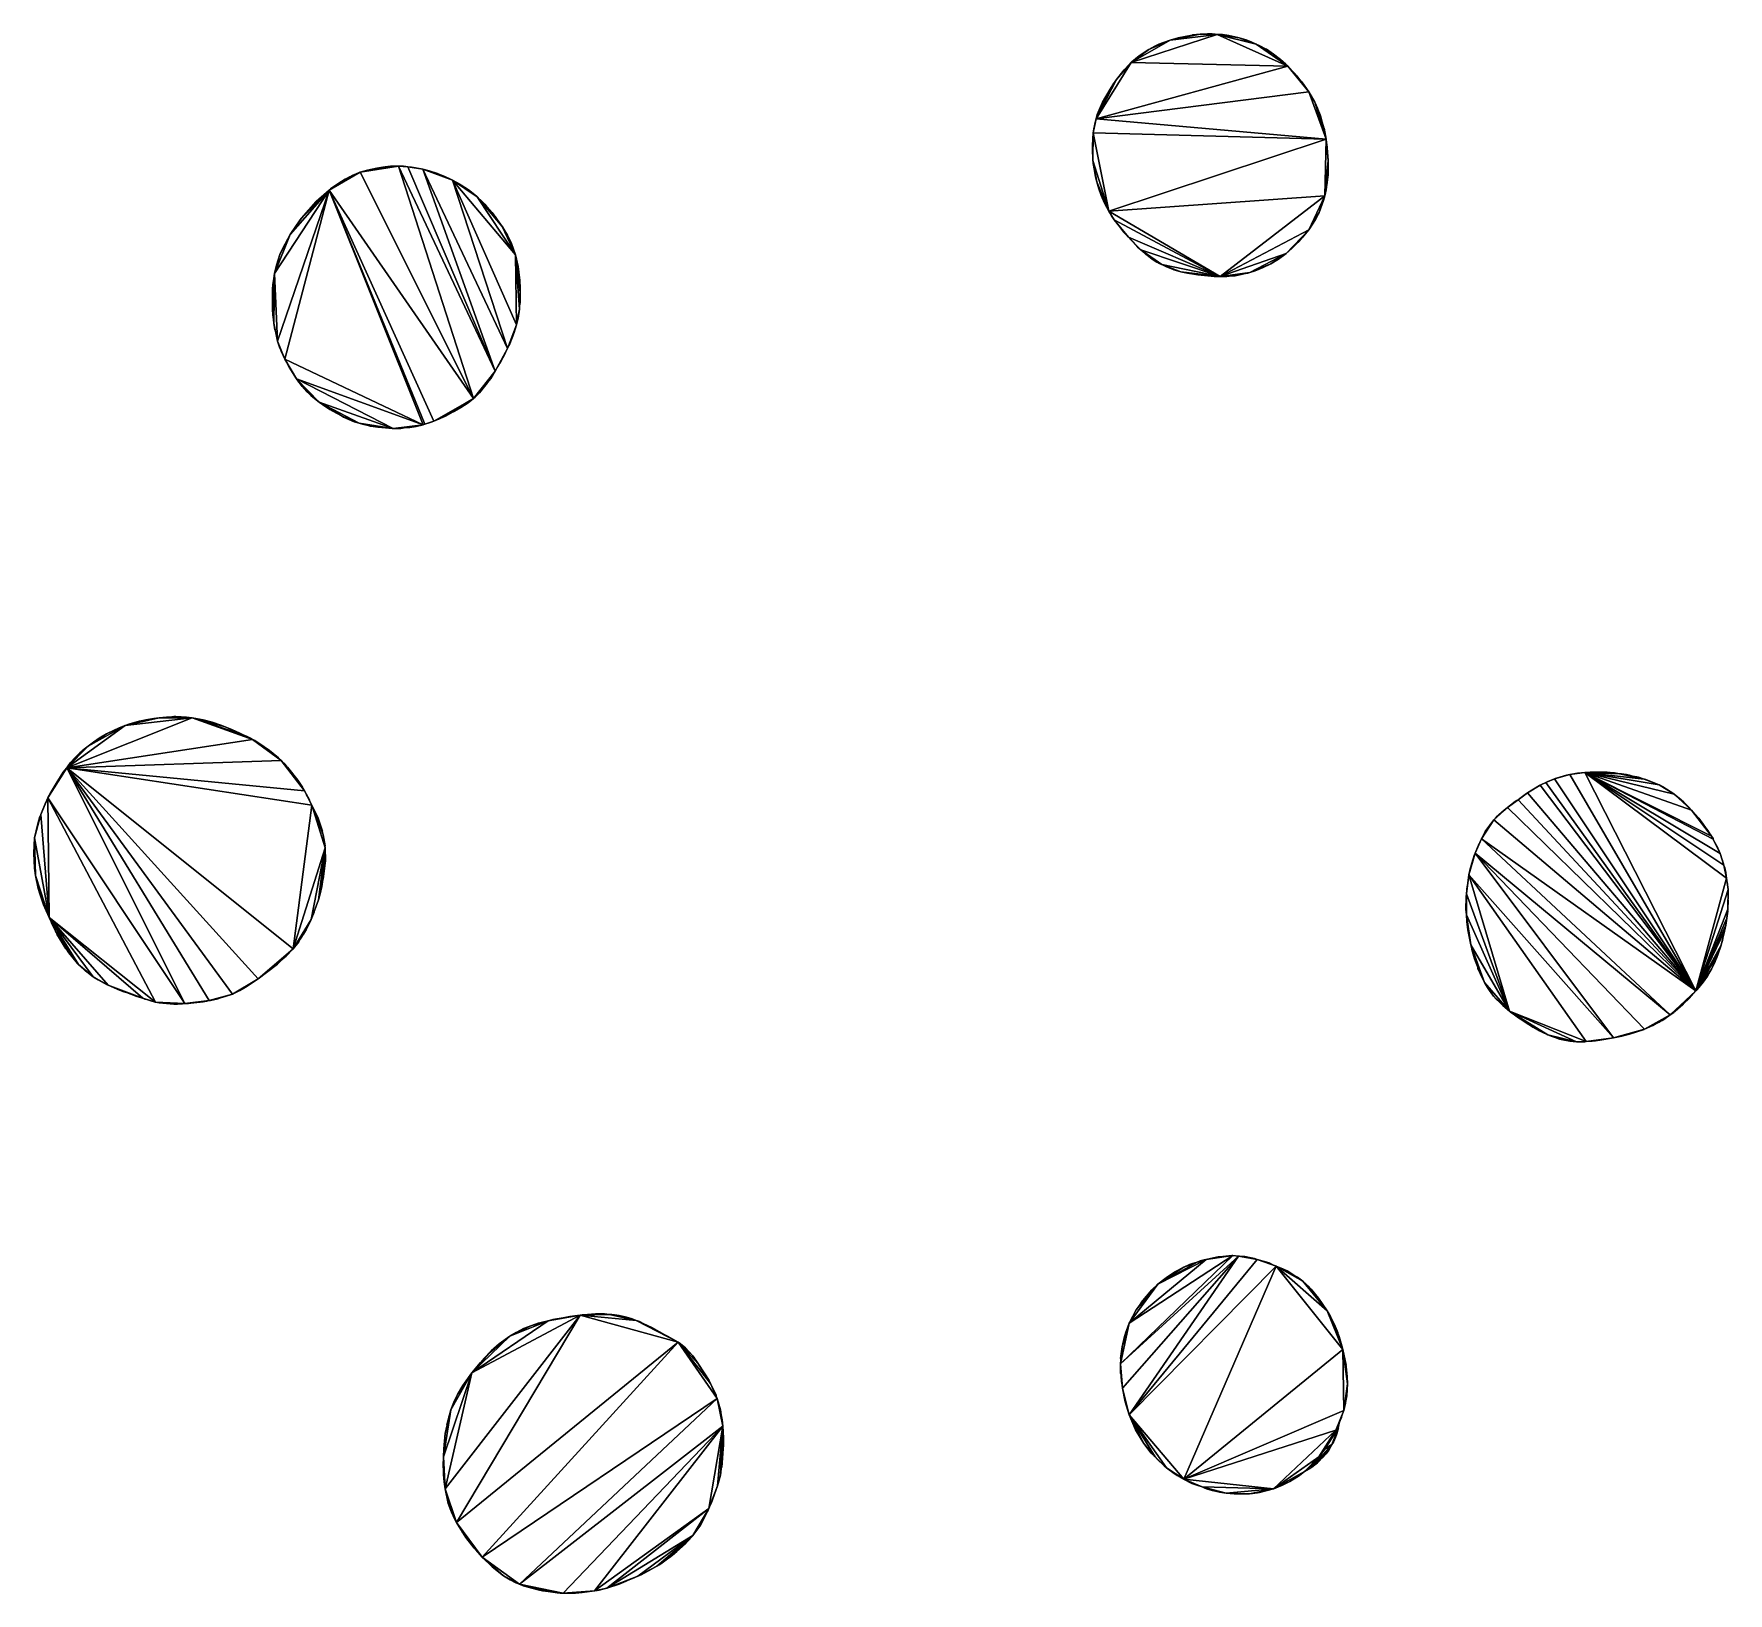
# Model space of a CAD drawing. Extents: x -89 to 91, y -83 to 83.
import ezdxf

# ---------------------------------------------------------------- set-up
doc = ezdxf.new("R2010")
doc.units = 0

msp = doc.modelspace()

# ---------------------------------------------------------------- linework, layer by layer
for points in [[(36.85, 82.71, 116), (31.83, 82.09, 116), (27.68, 79.72, 116)], [(44.35, 79.34, 116), (36.85, 82.71, 116), (27.68, 79.72, 116)], [(31.83, 82.09, 116), (29.58, 81.09, 116), (27.68, 79.72, 116)], [(29.58, 81.09, 116), (28.55, 80.44, 116), (27.68, 79.72, 116)], [(29.58, 81.09, 116), (29.31, 80.94, 116), (28.55, 80.44, 116)], [(31.83, 82.09, 116), (30.65, 81.65, 116), (29.58, 81.09, 116)], [(30.65, 81.65, 116), (30.22, 81.44, 116), (29.58, 81.09, 116)], [(31.83, 82.09, 116), (31.03, 81.8, 116), (30.65, 81.65, 116)], [(35.03, 82.72, 116), (34.17, 82.64, 116), (31.83, 82.09, 116)], [(36.85, 82.71, 116), (35.03, 82.72, 116), (31.83, 82.09, 116)], [(34.17, 82.64, 116), (32.7, 82.34, 116), (31.83, 82.09, 116)], [(35.03, 82.72, 116), (34.23, 82.65, 116), (34.17, 82.64, 116)], [(36.31, 82.75, 116), (35.82, 82.76, 116), (35.03, 82.72, 116)], [(36.85, 82.71, 116), (36.31, 82.75, 116), (35.03, 82.72, 116)], [(36.85, 82.71, 116), (36.61, 82.74, 116), (36.31, 82.75, 116)], [(38.08, 82.57, 116), (37.4, 82.68, 116), (36.85, 82.71, 116)], [(39.19, 82.34, 116), (38.08, 82.57, 116), (36.85, 82.71, 116)], [(40.99, 81.68, 116), (39.19, 82.34, 116), (36.85, 82.71, 116)], [(44.35, 79.34, 116), (40.99, 81.68, 116), (36.85, 82.71, 116)], [(39.19, 82.34, 116), (38.18, 82.56, 116), (38.08, 82.57, 116)], [(39.92, 82.12, 116), (39.75, 82.18, 116), (39.19, 82.34, 116)], [(40.99, 81.68, 116), (39.92, 82.12, 116), (39.19, 82.34, 116)], [(40.99, 81.68, 116), (40.52, 81.88, 116), (39.92, 82.12, 116)], [(42.06, 81.13, 116), (41.29, 81.53, 116), (40.99, 81.68, 116)], [(42.83, 80.61, 116), (42.06, 81.13, 116), (40.99, 81.68, 116)], [(44.35, 79.34, 116), (42.83, 80.61, 116), (40.99, 81.68, 116)], [(42.83, 80.61, 116), (42.07, 81.13, 116), (42.06, 81.13, 116)], [(27.68, 79.72, 116), (26.13, 77.91, 116), (23.96, 73.75, 116)], [(27.68, 79.72, 116), (23.96, 73.75, 116), (44.35, 79.34, 116)], [(23.96, 73.75, 116), (46.59, 76.61, 116), (44.35, 79.34, 116)], [(27.68, 79.72, 116), (26.94, 78.94, 116), (26.13, 77.91, 116)], [(27.68, 79.72, 116), (27.51, 79.55, 116), (26.94, 78.94, 116)], [(28.55, 80.44, 116), (27.76, 79.79, 116), (27.68, 79.72, 116)], [(43.58, 80.02, 116), (43.33, 80.22, 116), (42.83, 80.61, 116)], [(44.35, 79.34, 116), (43.58, 80.02, 116), (42.83, 80.61, 116)], [(44.35, 79.34, 116), (44.15, 79.53, 116), (43.58, 80.02, 116)], [(45.3, 78.29, 116), (45.1, 78.54, 116), (44.35, 79.34, 116)], [(46.59, 76.61, 116), (45.3, 78.29, 116), (44.35, 79.34, 116)], [(26.13, 77.91, 116), (25.45, 76.89, 116), (23.96, 73.75, 116)], [(26.13, 77.91, 116), (25.86, 77.54, 116), (25.45, 76.89, 116)], [(25.86, 77.54, 116), (25.58, 77.11, 116), (25.45, 76.89, 116)], [(26.94, 78.94, 116), (26.85, 78.82, 116), (26.13, 77.91, 116)], [(46.59, 76.61, 116), (45.84, 77.67, 116), (45.3, 78.29, 116)], [(46.59, 76.61, 116), (46.22, 77.15, 116), (45.84, 77.67, 116)], [(25.45, 76.89, 116), (24.65, 75.51, 116), (23.96, 73.75, 116)], [(23.96, 73.75, 116), (48.42, 71.57, 116), (46.59, 76.61, 116)], [(25.45, 76.89, 116), (24.86, 75.94, 116), (24.65, 75.51, 116)], [(24.86, 75.94, 116), (24.69, 75.61, 116), (24.65, 75.51, 116)], [(47.21, 75.5, 116), (46.59, 76.6, 116), (46.59, 76.61, 116)], [(48.42, 71.57, 116), (47.21, 75.5, 116), (46.59, 76.61, 116)], [(47.21, 75.5, 116), (47.15, 75.61, 116), (46.59, 76.6, 116)], [(24.65, 75.51, 116), (24.09, 74.18, 116), (23.96, 73.75, 116)], [(24.09, 74.18, 116), (24.04, 74.03, 116), (23.96, 73.75, 116)], [(24.65, 75.51, 116), (24.35, 74.89, 116), (24.09, 74.18, 116)], [(47.79, 74.17, 116), (47.27, 75.37, 116), (47.21, 75.5, 116)], [(48.42, 71.57, 116), (47.79, 74.17, 116), (47.21, 75.5, 116)], [(47.79, 74.17, 116), (47.53, 74.82, 116), (47.27, 75.37, 116)], [(47.87, 73.93, 116), (47.84, 74.03, 116), (47.79, 74.17, 116)], [(48.42, 71.57, 116), (47.87, 73.93, 116), (47.79, 74.17, 116)], [(48.42, 71.57, 116), (48.22, 72.73, 116), (47.87, 73.93, 116)], [(23.66, 72.26, 116), (23.61, 71.37, 116), (23.59, 70.9, 116)], [(23.66, 72.26, 116), (23.59, 70.9, 116), (23.64, 69.3, 116)], [(23.66, 72.26, 116), (23.64, 69.3, 116), (25.32, 63.92, 116)], [(23.96, 73.75, 116), (23.87, 73.33, 116), (23.66, 72.26, 116)], [(23.96, 73.75, 116), (23.66, 72.26, 116), (48.42, 71.57, 116)], [(23.87, 73.33, 116), (23.84, 73.18, 116), (23.66, 72.26, 116)], [(23.84, 73.18, 116), (23.77, 72.9, 116), (23.66, 72.26, 116)], [(23.77, 72.9, 116), (23.69, 72.46, 116), (23.66, 72.26, 116)], [(23.66, 72.26, 116), (25.32, 63.92, 116), (48.42, 71.57, 116)], [(23.96, 73.75, 116), (23.9, 73.52, 116), (23.87, 73.33, 116)], [(48.42, 71.57, 116), (48.27, 72.46, 116), (48.22, 72.73, 116)], [(23.59, 70.9, 116), (23.59, 70.58, 116), (23.64, 69.3, 116)], [(23.59, 70.58, 116), (23.59, 69.94, 116), (23.64, 69.3, 116)], [(25.32, 63.92, 116), (48.27, 65.55, 116), (48.42, 71.57, 116)], [(48.27, 65.55, 116), (48.64, 69.31, 116), (48.42, 71.57, 116)], [(48.64, 69.31, 116), (48.5, 71.09, 116), (48.42, 71.57, 116)], [(48.64, 69.31, 116), (48.55, 70.77, 116), (48.5, 71.09, 116)], [(-50.18, 68.72, 116), (-52.46, 68.5, 116), (-54.24, 68.05, 116)], [(-42.18, 44.01, 116), (-50.18, 68.72, 116), (-54.24, 68.05, 116)], [(-52.46, 68.5, 116), (-53.45, 68.29, 116), (-54.24, 68.05, 116)], [(-52.46, 68.5, 116), (-53.29, 68.33, 116), (-53.45, 68.29, 116)], [(-50.18, 68.72, 116), (-51.59, 68.65, 116), (-52.46, 68.5, 116)], [(-51.59, 68.65, 116), (-51.84, 68.61, 116), (-52.46, 68.5, 116)], [(-50.18, 68.72, 116), (-51.03, 68.7, 116), (-51.59, 68.65, 116)], [(-49.17, 68.65, 116), (-49.62, 68.7, 116), (-50.18, 68.72, 116)], [(-39.9, 46.91, 116), (-49.17, 68.65, 116), (-50.18, 68.72, 116)], [(-42.18, 44.01, 116), (-39.9, 46.91, 116), (-50.18, 68.72, 116)], [(-49.17, 68.65, 116), (-49.4, 68.68, 116), (-49.62, 68.7, 116)], [(-47.59, 68.39, 116), (-48.79, 68.61, 116), (-49.17, 68.65, 116)], [(-39.9, 46.91, 116), (-47.59, 68.39, 116), (-49.17, 68.65, 116)], [(-47.59, 68.39, 116), (-48.58, 68.58, 116), (-48.79, 68.61, 116)], [(-47.59, 68.39, 116), (-47.75, 68.43, 116), (-48.58, 68.58, 116)], [(23.64, 69.3, 116), (23.66, 68.98, 116), (23.79, 68.26, 116)], [(23.64, 69.3, 116), (23.79, 68.26, 116), (24.04, 67.03, 116)], [(23.64, 69.3, 116), (24.04, 67.03, 116), (25.32, 63.92, 116)], [(23.66, 68.98, 116), (23.69, 68.75, 116), (23.79, 68.26, 116)], [(48.27, 65.55, 116), (48.62, 67.78, 116), (48.64, 69.31, 116)], [(48.62, 67.78, 116), (48.65, 68.52, 116), (48.64, 69.31, 116)], [(-54.24, 68.05, 116), (-56.61, 66.84, 116), (-57.53, 66.16, 116)], [(-42.18, 44.01, 116), (-54.24, 68.05, 116), (-57.53, 66.16, 116)], [(-56.61, 66.84, 116), (-57.38, 66.28, 116), (-57.53, 66.16, 116)], [(-54.24, 68.05, 116), (-55.32, 67.56, 116), (-56.61, 66.84, 116)], [(-55.32, 67.56, 116), (-55.82, 67.31, 116), (-56.61, 66.84, 116)], [(-54.24, 68.05, 116), (-55.08, 67.7, 116), (-55.32, 67.56, 116)], [(-54.24, 68.05, 116), (-54.85, 67.8, 116), (-55.08, 67.7, 116)], [(-53.45, 68.29, 116), (-54.17, 68.07, 116), (-54.24, 68.05, 116)], [(-44.44, 67.23, 116), (-46.92, 68.21, 116), (-47.59, 68.39, 116)], [(-38.58, 49.32, 116), (-44.44, 67.23, 116), (-47.59, 68.39, 116)], [(-39.9, 46.91, 116), (-38.58, 49.32, 116), (-47.59, 68.39, 116)], [(-45.96, 67.89, 116), (-46.02, 67.92, 116), (-46.92, 68.21, 116)], [(-44.44, 67.23, 116), (-45.96, 67.89, 116), (-46.92, 68.21, 116)], [(-44.44, 67.23, 116), (-45.24, 67.61, 116), (-45.96, 67.89, 116)], [(-44.44, 67.23, 116), (-44.58, 67.3, 116), (-45.24, 67.61, 116)], [(-43.49, 66.7, 116), (-43.56, 66.75, 116), (-44.44, 67.23, 116)], [(-41.79, 65.44, 116), (-43.49, 66.7, 116), (-44.44, 67.23, 116)], [(-37.73, 59.28, 116), (-41.79, 65.44, 116), (-44.44, 67.23, 116)], [(-37.64, 51.84, 116), (-37.73, 59.28, 116), (-44.44, 67.23, 116)], [(-38.58, 49.32, 116), (-37.64, 51.84, 116), (-44.44, 67.23, 116)], [(-41.79, 65.44, 116), (-42.71, 66.18, 116), (-43.49, 66.7, 116)], [(23.79, 68.26, 116), (23.86, 67.81, 116), (23.91, 67.57, 116)], [(23.79, 68.26, 116), (23.91, 67.57, 116), (24.04, 67.03, 116)], [(23.91, 67.57, 116), (23.94, 67.43, 116), (24.04, 67.03, 116)], [(24.04, 67.03, 116), (24.17, 66.59, 116), (24.27, 66.28, 116)], [(24.04, 67.03, 116), (24.27, 66.28, 116), (24.51, 65.59, 116)], [(24.04, 67.03, 116), (24.51, 65.59, 116), (25.32, 63.92, 116)], [(48.27, 65.55, 116), (48.43, 66.21, 116), (48.62, 67.78, 116)], [(48.43, 66.21, 116), (48.55, 66.95, 116), (48.62, 67.78, 116)], [(-57.53, 66.16, 116), (-61.69, 61.44, 116), (-63.35, 57.3, 116)], [(-57.53, 66.16, 116), (-63.35, 57.3, 116), (-63.01, 50.13, 116)], [(-57.53, 66.16, 116), (-63.01, 50.13, 116), (-62.23, 48.21, 116)], [(-47.53, 41.24, 116), (-57.53, 66.16, 116), (-62.23, 48.21, 116)], [(-57.53, 66.16, 116), (-60.46, 63.18, 116), (-61.69, 61.44, 116)], [(-57.53, 66.16, 116), (-58.93, 64.94, 116), (-60.46, 63.18, 116)], [(-58.93, 64.94, 116), (-59.25, 64.61, 116), (-60.46, 63.18, 116)], [(-57.53, 66.16, 116), (-58.15, 65.64, 116), (-58.93, 64.94, 116)], [(-46.42, 41.63, 116), (-42.18, 44.01, 116), (-57.53, 66.16, 116)], [(-47.38, 41.29, 116), (-46.42, 41.63, 116), (-57.53, 66.16, 116)], [(-47.53, 41.24, 116), (-47.38, 41.29, 116), (-57.53, 66.16, 116)], [(-41.79, 65.44, 116), (-41.89, 65.53, 116), (-42.71, 66.18, 116)], [(-40.98, 64.66, 116), (-41.24, 64.93, 116), (-41.79, 65.44, 116)], [(-39.14, 62.29, 116), (-40.98, 64.66, 116), (-41.79, 65.44, 116)], [(-37.73, 59.28, 116), (-39.14, 62.29, 116), (-41.79, 65.44, 116)], [(24.27, 66.28, 116), (24.3, 66.16, 116), (24.51, 65.59, 116)], [(24.51, 65.59, 116), (24.58, 65.4, 116), (24.86, 64.77, 116)], [(24.51, 65.59, 116), (24.86, 64.77, 116), (25.32, 63.92, 116)], [(25.32, 63.92, 116), (37.14, 56.99, 116), (48.27, 65.55, 116)], [(37.14, 56.99, 116), (46.57, 61.94, 116), (48.27, 65.55, 116)], [(46.57, 61.94, 116), (47.68, 63.8, 116), (48.27, 65.55, 116)], [(47.68, 63.8, 116), (48.12, 65.06, 116), (48.27, 65.55, 116)], [(47.68, 63.8, 116), (47.97, 64.59, 116), (48.12, 65.06, 116)], [(48.12, 65.06, 116), (48.23, 65.37, 116), (48.27, 65.55, 116)], [(48.27, 65.55, 116), (48.43, 66.19, 116), (48.43, 66.21, 116)], [(48.27, 65.55, 116), (48.42, 66.18, 116), (48.43, 66.19, 116)], [(-60.46, 63.18, 116), (-60.61, 63, 116), (-61.69, 61.44, 116)], [(-60.46, 63.18, 116), (-60.55, 63.08, 116), (-60.61, 63, 116)], [(-39.14, 62.29, 116), (-40.22, 63.8, 116), (-40.98, 64.66, 116)], [(-39.14, 62.29, 116), (-39.87, 63.34, 116), (-40.22, 63.8, 116)], [(24.86, 64.77, 116), (24.95, 64.59, 116), (25.32, 63.92, 116)], [(25.32, 63.92, 116), (25.41, 63.76, 116), (25.62, 63.42, 116)], [(25.32, 63.92, 116), (25.62, 63.42, 116), (25.9, 63.01, 116)], [(25.32, 63.92, 116), (25.9, 63.01, 116), (37.14, 56.99, 116)], [(25.62, 63.42, 116), (25.75, 63.22, 116), (25.9, 63.01, 116)], [(46.57, 61.94, 116), (47.28, 63.03, 116), (47.68, 63.8, 116)], [(46.57, 61.94, 116), (46.79, 62.22, 116), (47.28, 63.03, 116)], [(47.28, 63.03, 116), (47.51, 63.47, 116), (47.68, 63.8, 116)], [(-61.69, 61.44, 116), (-62.76, 59.32, 116), (-63.35, 57.3, 116)], [(-61.69, 61.44, 116), (-62.46, 60, 116), (-62.76, 59.32, 116)], [(-61.69, 61.44, 116), (-62.11, 60.69, 116), (-62.46, 60, 116)], [(-60.61, 63, 116), (-61.5, 61.76, 116), (-61.69, 61.44, 116)], [(-39.13, 62.28, 116), (-39.13, 62.28, 116), (-39.14, 62.29, 116)], [(-38.59, 61.39, 116), (-39.13, 62.28, 116), (-39.14, 62.29, 116)], [(-37.73, 59.28, 116), (-38.59, 61.39, 116), (-39.14, 62.29, 116)], [(-39.13, 62.28, 116), (-39.13, 62.28, 116), (-39.13, 62.28, 116)], [(-38.59, 61.39, 116), (-38.68, 61.58, 116), (-39.13, 62.28, 116)], [(-38.16, 60.49, 116), (-38.18, 60.53, 116), (-38.59, 61.39, 116)], [(-37.73, 59.28, 116), (-38.16, 60.49, 116), (-38.59, 61.39, 116)], [(25.9, 63.01, 116), (26.15, 62.67, 116), (27.4, 61.16, 116)], [(25.9, 63.01, 116), (27.4, 61.16, 116), (37.14, 56.99, 116)], [(26.15, 62.67, 116), (26.86, 61.74, 116), (27.4, 61.16, 116)], [(37.14, 56.99, 116), (44.16, 59.44, 116), (46.57, 61.94, 116)], [(44.16, 59.44, 116), (45.87, 61.08, 116), (46.57, 61.94, 116)], [(45.87, 61.08, 116), (46.12, 61.37, 116), (46.57, 61.94, 116)], [(-62.46, 60, 116), (-62.57, 59.78, 116), (-62.76, 59.32, 116)], [(-37.73, 59.28, 116), (-37.9, 59.78, 116), (-38.16, 60.49, 116)], [(27.4, 61.16, 116), (27.65, 60.88, 116), (28.73, 59.82, 116)], [(27.4, 61.16, 116), (28.73, 59.82, 116), (37.14, 56.99, 116)], [(27.65, 60.88, 116), (27.9, 60.63, 116), (28.73, 59.82, 116)], [(27.9, 60.63, 116), (28.38, 60.11, 116), (28.73, 59.82, 116)], [(28.73, 59.82, 116), (29.14, 59.46, 116), (29.41, 59.25, 116)], [(28.73, 59.82, 116), (29.41, 59.25, 116), (30.94, 58.26, 116)], [(28.73, 59.82, 116), (30.94, 58.26, 116), (37.14, 56.99, 116)], [(29.14, 59.46, 116), (29.27, 59.36, 116), (29.41, 59.25, 116)], [(37.14, 56.99, 116), (40.32, 57.42, 116), (44.16, 59.44, 116)], [(40.32, 57.42, 116), (42.53, 58.33, 116), (44.16, 59.44, 116)], [(42.53, 58.33, 116), (43.34, 58.84, 116), (44.16, 59.44, 116)], [(43.34, 58.84, 116), (43.97, 59.29, 116), (44.16, 59.44, 116)], [(44.16, 59.44, 116), (45.24, 60.41, 116), (45.87, 61.08, 116)], [(44.16, 59.44, 116), (44.99, 60.16, 116), (45.24, 60.41, 116)], [(44.16, 59.44, 116), (44.77, 59.96, 116), (44.99, 60.16, 116)], [(45.24, 60.41, 116), (45.57, 60.72, 116), (45.87, 61.08, 116)], [(-62.76, 59.32, 116), (-63.14, 58.19, 116), (-63.35, 57.3, 116)], [(-63.14, 58.19, 116), (-63.34, 57.36, 116), (-63.35, 57.3, 116)], [(-62.76, 59.32, 116), (-62.8, 59.19, 116), (-63.14, 58.19, 116)], [(-37.45, 58.04, 116), (-37.53, 58.41, 116), (-37.73, 59.28, 116)], [(-37.26, 56.56, 116), (-37.45, 58.04, 116), (-37.73, 59.28, 116)], [(-37.23, 55.3, 116), (-37.26, 56.56, 116), (-37.73, 59.28, 116)], [(-37.3, 53.51, 116), (-37.23, 55.3, 116), (-37.73, 59.28, 116)], [(-37.64, 51.84, 116), (-37.3, 53.51, 116), (-37.73, 59.28, 116)], [(-37.26, 56.56, 116), (-37.4, 57.75, 116), (-37.45, 58.04, 116)], [(29.41, 59.25, 116), (29.94, 58.84, 116), (30.43, 58.52, 116)], [(29.41, 59.25, 116), (30.43, 58.52, 116), (30.94, 58.26, 116)], [(30.43, 58.52, 116), (30.68, 58.37, 116), (30.94, 58.26, 116)], [(30.94, 58.26, 116), (31.44, 58, 116), (32.16, 57.73, 116)], [(30.94, 58.26, 116), (32.16, 57.73, 116), (32.99, 57.48, 116)], [(30.94, 58.26, 116), (32.99, 57.48, 116), (37.14, 56.99, 116)], [(32.16, 57.73, 116), (32.22, 57.71, 116), (32.24, 57.7, 116)], [(32.16, 57.73, 116), (32.24, 57.7, 116), (32.99, 57.48, 116)], [(32.24, 57.7, 116), (32.26, 57.69, 116), (32.99, 57.48, 116)], [(40.32, 57.42, 116), (41.05, 57.66, 116), (42.53, 58.33, 116)], [(40.32, 57.42, 116), (40.88, 57.6, 116), (41.05, 57.66, 116)], [(41.05, 57.66, 116), (41.72, 57.95, 116), (42.53, 58.33, 116)], [(42.53, 58.33, 116), (43.04, 58.64, 116), (43.34, 58.84, 116)], [(-63.35, 57.3, 116), (-63.54, 56.13, 116), (-63.57, 55.76, 116)], [(-63.35, 57.3, 116), (-63.57, 55.76, 116), (-63.57, 53.43, 116)], [(-63.35, 57.3, 116), (-63.57, 53.43, 116), (-63.42, 52.01, 116)], [(-63.35, 57.3, 116), (-63.42, 52.01, 116), (-63.01, 50.13, 116)], [(-37.23, 55.76, 116), (-37.25, 56.33, 116), (-37.26, 56.56, 116)], [(-37.23, 55.3, 116), (-37.23, 55.76, 116), (-37.26, 56.56, 116)], [(32.99, 57.48, 116), (33.68, 57.32, 116), (34.56, 57.18, 116)], [(32.99, 57.48, 116), (34.56, 57.18, 116), (36.19, 57.02, 116)], [(32.99, 57.48, 116), (36.19, 57.02, 116), (37.14, 56.99, 116)], [(34.56, 57.18, 116), (34.78, 57.16, 116), (36.19, 57.02, 116)], [(36.19, 57.02, 116), (36.52, 57, 116), (36.93, 56.98, 116)], [(36.19, 57.02, 116), (36.93, 56.98, 116), (37.14, 56.99, 116)], [(37.14, 56.99, 116), (38.74, 57.07, 116), (40.32, 57.42, 116)], [(37.14, 56.99, 116), (38.11, 57.02, 116), (38.74, 57.07, 116)], [(37.14, 56.99, 116), (37.87, 56.99, 116), (38.11, 57.02, 116)], [(37.14, 56.99, 116), (37.72, 56.99, 116), (37.87, 56.99, 116)], [(38.11, 57.02, 116), (38.51, 57.05, 116), (38.74, 57.07, 116)], [(38.74, 57.07, 116), (39.99, 57.32, 116), (40.32, 57.42, 116)], [(38.74, 57.07, 116), (39.34, 57.18, 116), (39.99, 57.32, 116)], [(39.99, 57.32, 116), (40.11, 57.35, 116), (40.32, 57.42, 116)], [(-63.57, 55.76, 116), (-63.6, 54.15, 116), (-63.57, 53.43, 116)], [(-37.3, 53.51, 116), (-37.23, 54.15, 116), (-37.23, 55.3, 116)], [(-37.23, 54.15, 116), (-37.21, 54.84, 116), (-37.23, 55.3, 116)], [(-63.57, 53.43, 116), (-63.56, 53.34, 116), (-63.5, 52.54, 116)], [(-63.57, 53.43, 116), (-63.5, 52.54, 116), (-63.42, 52.01, 116)], [(-37.64, 51.84, 116), (-37.44, 52.54, 116), (-37.3, 53.51, 116)], [(-37.64, 51.84, 116), (-37.55, 52.15, 116), (-37.44, 52.54, 116)], [(-37.44, 52.54, 116), (-37.39, 52.84, 116), (-37.3, 53.51, 116)], [(-63.42, 52.01, 116), (-63.39, 51.74, 116), (-63.3, 51.3, 116)], [(-63.42, 52.01, 116), (-63.3, 51.3, 116), (-63.01, 50.13, 116)], [(-38.58, 49.32, 116), (-38.4, 49.65, 116), (-37.64, 51.84, 116)], [(-38.4, 49.65, 116), (-38.02, 50.65, 116), (-37.64, 51.84, 116)], [(-38.4, 49.65, 116), (-38.2, 50.16, 116), (-38.02, 50.65, 116)], [(-38.02, 50.65, 116), (-37.91, 50.93, 116), (-37.64, 51.84, 116)], [(-37.91, 50.93, 116), (-37.82, 51.21, 116), (-37.64, 51.84, 116)], [(-63.01, 50.13, 116), (-62.96, 49.97, 116), (-62.77, 49.38, 116)], [(-63.01, 50.13, 116), (-62.77, 49.38, 116), (-62.62, 49.05, 116)], [(-63.01, 50.13, 116), (-62.62, 49.05, 116), (-62.23, 48.21, 116)], [(-62.62, 49.05, 116), (-62.39, 48.52, 116), (-62.23, 48.21, 116)], [(-39.9, 46.91, 116), (-39.4, 47.75, 116), (-38.58, 49.32, 116)], [(-39.4, 47.75, 116), (-39.31, 47.9, 116), (-38.58, 49.32, 116)], [(-39.31, 47.9, 116), (-38.92, 48.56, 116), (-38.58, 49.32, 116)], [(-62.23, 48.21, 116), (-61.97, 47.71, 116), (-61.84, 47.48, 116)], [(-62.23, 48.21, 116), (-61.84, 47.48, 116), (-61.77, 47.36, 116)], [(-62.23, 48.21, 116), (-61.77, 47.36, 116), (-61.02, 46.1, 116)], [(-47.53, 41.24, 116), (-62.23, 48.21, 116), (-61.02, 46.1, 116)], [(-61.77, 47.36, 116), (-61.52, 46.92, 116), (-61.02, 46.1, 116)], [(-42.18, 44.01, 116), (-41.01, 45.29, 116), (-39.9, 46.91, 116)], [(-41.01, 45.29, 116), (-40.85, 45.51, 116), (-39.9, 46.91, 116)], [(-40.85, 45.51, 116), (-40.37, 46.11, 116), (-39.9, 46.91, 116)], [(-40.37, 46.11, 116), (-40.25, 46.29, 116), (-39.9, 46.91, 116)], [(-61.02, 46.1, 116), (-60.78, 45.77, 116), (-60.41, 45.3, 116)], [(-61.02, 46.1, 116), (-60.41, 45.3, 116), (-59.94, 44.79, 116)], [(-50.74, 40.85, 116), (-47.53, 41.24, 116), (-61.02, 46.1, 116)], [(-61.02, 46.1, 116), (-59.94, 44.79, 116), (-58.59, 43.62, 116)], [(-50.74, 40.85, 116), (-61.02, 46.1, 116), (-58.59, 43.62, 116)], [(-60.41, 45.3, 116), (-60.21, 45.07, 116), (-59.94, 44.79, 116)], [(-42.18, 44.01, 116), (-41.56, 44.63, 116), (-41.01, 45.29, 116)], [(-41.56, 44.63, 116), (-41.25, 45, 116), (-41.01, 45.29, 116)], [(-41.01, 45.29, 116), (-40.89, 45.44, 116), (-40.85, 45.51, 116)], [(-59.94, 44.79, 116), (-59.67, 44.51, 116), (-59.49, 44.34, 116)], [(-59.94, 44.79, 116), (-59.49, 44.34, 116), (-58.59, 43.62, 116)], [(-59.49, 44.34, 116), (-59.1, 44.01, 116), (-58.59, 43.62, 116)], [(-58.59, 43.62, 116), (-58.24, 43.38, 116), (-57.45, 42.86, 116)], [(-58.59, 43.62, 116), (-57.45, 42.86, 116), (-56.16, 42.13, 116)], [(-58.59, 43.62, 116), (-56.16, 42.13, 116), (-54.36, 41.4, 116)], [(-58.59, 43.62, 116), (-54.36, 41.4, 116), (-50.74, 40.85, 116)], [(-46.42, 41.63, 116), (-45.91, 41.81, 116), (-42.18, 44.01, 116)], [(-45.91, 41.81, 116), (-44.34, 42.6, 116), (-42.18, 44.01, 116)], [(-44.34, 42.6, 116), (-44.22, 42.66, 116), (-42.18, 44.01, 116)], [(-44.22, 42.66, 116), (-43.55, 43.06, 116), (-42.18, 44.01, 116)], [(-43.55, 43.06, 116), (-42.86, 43.5, 116), (-42.18, 44.01, 116)], [(-42.86, 43.5, 116), (-42.77, 43.56, 116), (-42.18, 44.01, 116)], [(-42.18, 44.01, 116), (-42.01, 44.15, 116), (-41.56, 44.63, 116)], [(-57.45, 42.86, 116), (-57.13, 42.66, 116), (-56.16, 42.13, 116)], [(-56.16, 42.13, 116), (-56.01, 42.05, 116), (-55.7, 41.89, 116)], [(-56.16, 42.13, 116), (-55.7, 41.89, 116), (-54.36, 41.4, 116)], [(-55.7, 41.89, 116), (-54.86, 41.55, 116), (-54.36, 41.4, 116)], [(-47.38, 41.29, 116), (-46.81, 41.48, 116), (-46.42, 41.63, 116)], [(-46.81, 41.48, 116), (-46.71, 41.52, 116), (-46.42, 41.63, 116)], [(-45.91, 41.81, 116), (-45.17, 42.15, 116), (-44.34, 42.6, 116)], [(-44.22, 42.66, 116), (-43.55, 43.06, 116), (-43.55, 43.06, 116)], [(-54.36, 41.4, 116), (-54, 41.28, 116), (-53.22, 41.11, 116)], [(-54.36, 41.4, 116), (-53.22, 41.11, 116), (-53.1, 41.09, 116)], [(-54.36, 41.4, 116), (-53.1, 41.09, 116), (-50.74, 40.85, 116)], [(-53.22, 41.11, 116), (-53.2, 41.1, 116), (-53.1, 41.09, 116)], [(-53.1, 41.09, 116), (-52.37, 40.97, 116), (-51.55, 40.89, 116)], [(-53.1, 41.09, 116), (-51.55, 40.89, 116), (-50.74, 40.85, 116)], [(-51.55, 40.89, 116), (-50.84, 40.85, 116), (-50.74, 40.85, 116)], [(-50.74, 40.85, 116), (-49.55, 40.89, 116), (-47.53, 41.24, 116)], [(-50.74, 40.85, 116), (-49.92, 40.84, 116), (-49.55, 40.89, 116)], [(-49.55, 40.89, 116), (-49.11, 40.93, 116), (-47.53, 41.24, 116)], [(-49.11, 40.93, 116), (-48.97, 40.94, 116), (-47.53, 41.24, 116)], [(-48.97, 40.94, 116), (-48.3, 41.04, 116), (-47.53, 41.24, 116)], [(-47.53, 41.24, 116), (-47.5, 41.25, 116), (-47.38, 41.29, 116)], [(-47.5, 41.25, 116), (-47.49, 41.25, 116), (-47.38, 41.29, 116)], [(-72.1, 10.08, 116), (-79.23, 9.29, 116), (-85.43, 4.8, 116)], [(-65.69, 7.79, 116), (-72.1, 10.08, 116), (-85.43, 4.8, 116)], [(-79.23, 9.29, 116), (-83.16, 7.09, 116), (-85.43, 4.8, 116)], [(-79.23, 9.29, 116), (-81.2, 8.38, 116), (-83.16, 7.09, 116)], [(-79.23, 9.29, 116), (-79.86, 9.02, 116), (-81.2, 8.38, 116)], [(-79.86, 9.02, 116), (-81.06, 8.46, 116), (-81.2, 8.38, 116)], [(-79.23, 9.29, 116), (-79.5, 9.18, 116), (-79.86, 9.02, 116)], [(-75.6, 10.11, 116), (-77.35, 9.82, 116), (-79.23, 9.29, 116)], [(-72.1, 10.08, 116), (-75.6, 10.11, 116), (-79.23, 9.29, 116)], [(-77.35, 9.82, 116), (-77.74, 9.73, 116), (-79.23, 9.29, 116)], [(-77.74, 9.73, 116), (-78.72, 9.47, 116), (-79.23, 9.29, 116)], [(-77.35, 9.82, 116), (-77.5, 9.79, 116), (-77.74, 9.73, 116)], [(-75.6, 10.11, 116), (-76.81, 9.92, 116), (-77.35, 9.82, 116)], [(-76.81, 9.92, 116), (-77, 9.89, 116), (-77.35, 9.82, 116)], [(-75.6, 10.11, 116), (-76.18, 10.02, 116), (-76.81, 9.92, 116)], [(-73.84, 10.23, 116), (-74.17, 10.21, 116), (-75.6, 10.11, 116)], [(-72.1, 10.08, 116), (-73.84, 10.23, 116), (-75.6, 10.11, 116)], [(-74.17, 10.21, 116), (-74.82, 10.18, 116), (-75.6, 10.11, 116)], [(-73.84, 10.23, 116), (-74.04, 10.23, 116), (-74.17, 10.21, 116)], [(-72.68, 10.16, 116), (-73.26, 10.21, 116), (-73.84, 10.23, 116)], [(-72.1, 10.08, 116), (-72.68, 10.16, 116), (-73.84, 10.23, 116)], [(-72.1, 10.08, 116), (-72.48, 10.14, 116), (-72.68, 10.16, 116)], [(-71.3, 9.97, 116), (-71.7, 10.04, 116), (-72.1, 10.08, 116)], [(-70.77, 9.86, 116), (-71.3, 9.97, 116), (-72.1, 10.08, 116)], [(-68.58, 9.15, 116), (-70.77, 9.86, 116), (-72.1, 10.08, 116)], [(-66.68, 8.3, 116), (-68.58, 9.15, 116), (-72.1, 10.08, 116)], [(-65.69, 7.79, 116), (-66.68, 8.3, 116), (-72.1, 10.08, 116)], [(-70.77, 9.86, 116), (-70.92, 9.9, 116), (-71.3, 9.97, 116)], [(-69.95, 9.62, 116), (-70.1, 9.67, 116), (-70.77, 9.86, 116)], [(-68.58, 9.15, 116), (-69.95, 9.62, 116), (-70.77, 9.86, 116)], [(-68.58, 9.15, 116), (-68.95, 9.28, 116), (-69.95, 9.62, 116)], [(-67.86, 8.84, 116), (-68.08, 8.94, 116), (-68.58, 9.15, 116)], [(-67.42, 8.64, 116), (-67.86, 8.84, 116), (-68.58, 9.15, 116)], [(-66.68, 8.3, 116), (-67.42, 8.64, 116), (-68.58, 9.15, 116)], [(-62.63, 5.58, 116), (-65.69, 7.79, 116), (-85.43, 4.8, 116)], [(-81.2, 8.38, 116), (-81.96, 7.93, 116), (-83.16, 7.09, 116)], [(-81.96, 7.93, 116), (-82.59, 7.5, 116), (-83.16, 7.09, 116)], [(-81.2, 8.38, 116), (-81.55, 8.18, 116), (-81.96, 7.93, 116)], [(-66.68, 8.3, 116), (-67.02, 8.48, 116), (-67.42, 8.64, 116)], [(-65.91, 7.92, 116), (-66.33, 8.14, 116), (-66.68, 8.3, 116)], [(-65.69, 7.79, 116), (-65.91, 7.92, 116), (-66.68, 8.3, 116)], [(-65.02, 7.41, 116), (-65.45, 7.67, 116), (-65.69, 7.79, 116)], [(-63.88, 6.64, 116), (-65.02, 7.41, 116), (-65.69, 7.79, 116)], [(-62.63, 5.58, 116), (-63.88, 6.64, 116), (-65.69, 7.79, 116)], [(-83.16, 7.09, 116), (-85.02, 5.34, 116), (-85.43, 4.8, 116)], [(-60.17, 2.34, 116), (-62.63, 5.58, 116), (-85.43, 4.8, 116)], [(-83.16, 7.09, 116), (-84.02, 6.36, 116), (-85.02, 5.34, 116)], [(-84.02, 6.36, 116), (-84.55, 5.85, 116), (-85.02, 5.34, 116)], [(-83.16, 7.09, 116), (-83.7, 6.66, 116), (-84.02, 6.36, 116)], [(-62.63, 5.58, 116), (-62.91, 5.85, 116), (-63.88, 6.64, 116)], [(-61.96, 4.87, 116), (-62.18, 5.13, 116), (-62.63, 5.58, 116)], [(-60.86, 3.49, 116), (-61.96, 4.87, 116), (-62.63, 5.58, 116)], [(-60.17, 2.34, 116), (-60.86, 3.49, 116), (-62.63, 5.58, 116)], [(-85.43, 4.8, 116), (-86.55, 3.11, 116), (-87.43, 1.59, 116)], [(-85.43, 4.8, 116), (-87.43, 1.59, 116), (-72.88, -20.27, 116)], [(-85.43, 4.8, 116), (-85.81, 4.31, 116), (-86.55, 3.11, 116)], [(-85.81, 4.31, 116), (-86.34, 3.51, 116), (-86.55, 3.11, 116)], [(-85.43, 4.8, 116), (-85.73, 4.42, 116), (-85.81, 4.31, 116)], [(-85.02, 5.34, 116), (-85.22, 5.09, 116), (-85.43, 4.8, 116)], [(-85.43, 4.8, 116), (-72.88, -20.27, 116), (-70.3, -19.95, 116)], [(-85.43, 4.8, 116), (-70.3, -19.95, 116), (-67.8, -19.27, 116)], [(-85.43, 4.8, 116), (-67.8, -19.27, 116), (-65.07, -17.63, 116)], [(-85.43, 4.8, 116), (-65.07, -17.63, 116), (-61.36, -14.44, 116)], [(-59.38, 0.82, 116), (-60.17, 2.34, 116), (-85.43, 4.8, 116)], [(-59.38, 0.82, 116), (-85.43, 4.8, 116), (-61.36, -14.44, 116)], [(-60.86, 3.49, 116), (-61.09, 3.79, 116), (-61.96, 4.87, 116)], [(72.67, 3.62, 116), (72.6, 3.59, 116), (71.76, 3.22, 116)], [(72.67, 3.62, 116), (71.76, 3.22, 116), (87.72, -18.9, 116)], [(74.33, 4.08, 116), (72.9, 3.7, 116), (72.67, 3.62, 116)], [(74.33, 4.08, 116), (72.67, 3.62, 116), (87.72, -18.9, 116)], [(72.9, 3.7, 116), (72.75, 3.65, 116), (72.67, 3.62, 116)], [(74.33, 4.08, 116), (73.96, 3.99, 116), (72.9, 3.7, 116)], [(75.91, 4.29, 116), (75.23, 4.22, 116), (74.33, 4.08, 116)], [(75.91, 4.29, 116), (74.33, 4.08, 116), (87.72, -18.9, 116)], [(75.23, 4.22, 116), (75.12, 4.21, 116), (74.33, 4.08, 116)], [(75.12, 4.21, 116), (74.53, 4.11, 116), (74.33, 4.08, 116)], [(75.91, 4.29, 116), (75.56, 4.26, 116), (75.23, 4.22, 116)], [(76.89, 4.31, 116), (76.48, 4.33, 116), (75.91, 4.29, 116)], [(77.75, 4.32, 116), (76.89, 4.31, 116), (75.91, 4.29, 116)], [(79.58, 4.16, 116), (77.75, 4.32, 116), (75.91, 4.29, 116)], [(75.91, 4.29, 116), (87.72, -18.9, 116), (90.97, -6.93, 116)], [(82.22, 3.59, 116), (79.58, 4.16, 116), (75.91, 4.29, 116)], [(75.91, 4.29, 116), (90.97, -6.93, 116), (90.69, -5.57, 116)], [(75.91, 4.29, 116), (90.69, -5.57, 116), (90.28, -4.32, 116)], [(83.8, 2.97, 116), (82.22, 3.59, 116), (75.91, 4.29, 116)], [(85.42, 1.98, 116), (83.8, 2.97, 116), (75.91, 4.29, 116)], [(75.91, 4.29, 116), (90.28, -4.32, 116), (89.56, -2.78, 116)], [(87.25, 0.29, 116), (85.42, 1.98, 116), (75.91, 4.29, 116)], [(75.91, 4.29, 116), (89.56, -2.78, 116), (89.38, -2.48, 116)], [(89.38, -2.48, 116), (87.25, 0.29, 116), (75.91, 4.29, 116)], [(77.75, 4.32, 116), (77.49, 4.33, 116), (76.89, 4.31, 116)], [(78.91, 4.25, 116), (78.27, 4.31, 116), (77.75, 4.32, 116)], [(79.58, 4.16, 116), (78.91, 4.25, 116), (77.75, 4.32, 116)], [(79.58, 4.16, 116), (79.06, 4.24, 116), (78.91, 4.25, 116)], [(79.06, 4.24, 115.97), (78.91, 4.25, 116), (79.06, 4.24, 116)], [(80.32, 4.06, 116), (79.81, 4.14, 116), (79.58, 4.16, 116)], [(80.96, 3.91, 116), (80.32, 4.06, 116), (79.58, 4.16, 116)], [(82.22, 3.59, 116), (80.96, 3.91, 116), (79.58, 4.16, 116)], [(80.96, 3.91, 116), (80.64, 3.99, 116), (80.32, 4.06, 116)], [(81.61, 3.78, 116), (81.43, 3.82, 116), (80.96, 3.91, 116)], [(82.22, 3.59, 116), (81.61, 3.78, 116), (80.96, 3.91, 116)], [(-86.55, 3.11, 116), (-87.18, 2.07, 116), (-87.43, 1.59, 116)], [(-87.18, 2.07, 116), (-87.26, 1.95, 116), (-87.43, 1.59, 116)], [(-87.26, 1.95, 116), (-87.36, 1.74, 116), (-87.43, 1.59, 116)], [(-86.55, 3.11, 116), (-87.04, 2.33, 116), (-87.18, 2.07, 116)], [(-60.37, 2.73, 116), (-60.73, 3.29, 116), (-60.86, 3.49, 116)], [(-60.17, 2.34, 116), (-60.37, 2.73, 116), (-60.86, 3.49, 116)], [(-59.64, 1.37, 116), (-59.94, 1.93, 116), (-60.17, 2.34, 116)], [(-59.54, 1.16, 116), (-59.64, 1.37, 116), (-60.17, 2.34, 116)], [(-59.38, 0.82, 116), (-59.54, 1.16, 116), (-60.17, 2.34, 116)], [(69.83, 2.11, 116), (69.57, 1.95, 116), (68.81, 1.4, 116)], [(69.83, 2.11, 116), (68.81, 1.4, 116), (87.72, -18.9, 116)], [(69.57, 1.95, 116), (68.99, 1.54, 116), (68.81, 1.4, 116)], [(71.18, 2.94, 116), (71.09, 2.89, 116), (69.83, 2.11, 116)], [(71.18, 2.94, 116), (69.83, 2.11, 116), (87.72, -18.9, 116)], [(71.09, 2.89, 116), (70.51, 2.57, 116), (69.83, 2.11, 116)], [(71.76, 3.22, 116), (71.32, 3.01, 116), (71.18, 2.94, 116)], [(71.76, 3.22, 116), (71.18, 2.94, 116), (87.72, -18.9, 116)], [(71.32, 3.01, 116), (71.24, 2.97, 116), (71.18, 2.94, 116)], [(72.6, 3.59, 116), (71.98, 3.33, 116), (71.76, 3.22, 116)], [(82.4, 3.53, 116), (82.25, 3.58, 116), (82.22, 3.59, 116)], [(83.01, 3.3, 116), (82.4, 3.53, 116), (82.22, 3.59, 116)], [(83.8, 2.97, 116), (83.01, 3.3, 116), (82.22, 3.59, 116)], [(83.8, 2.97, 116), (83.54, 3.09, 116), (83.01, 3.3, 116)], [(84.48, 2.59, 116), (84.2, 2.76, 116), (83.8, 2.97, 116)], [(84.59, 2.51, 116), (84.48, 2.59, 116), (83.8, 2.97, 116)], [(85.42, 1.98, 116), (84.59, 2.51, 116), (83.8, 2.97, 116)], [(85.42, 1.98, 116), (85.37, 2.02, 116), (84.59, 2.51, 116)], [(86.42, 1.12, 116), (86.14, 1.37, 116), (85.42, 1.98, 116)], [(87.25, 0.29, 116), (86.42, 1.12, 116), (85.42, 1.98, 116)], [(-87.43, 1.59, 116), (-87.64, 1.14, 116), (-88.19, -0.18, 116)], [(-87.43, 1.59, 116), (-88.19, -0.18, 116), (-87.28, -11.12, 116)], [(-87.64, 1.14, 116), (-87.98, 0.39, 116), (-88.19, -0.18, 116)], [(-87.43, 1.59, 116), (-87.28, -11.12, 116), (-76, -20.1, 116)], [(-87.43, 1.59, 116), (-76, -20.1, 116), (-72.88, -20.27, 116)], [(-57.96, -3.72, 116), (-59.38, 0.82, 116), (-61.36, -14.44, 116)], [(-59.38, 0.82, 116), (-59.5, 1.09, 116), (-59.54, 1.16, 116)], [(-59.11, 0.28, 116), (-59.19, 0.44, 116), (-59.38, 0.82, 116)], [(-58.72, -0.58, 116), (-59.11, 0.28, 116), (-59.38, 0.82, 116)], [(-58.17, -2.33, 116), (-58.72, -0.58, 116), (-59.38, 0.82, 116)], [(-57.96, -3.72, 116), (-58.17, -2.33, 116), (-59.38, 0.82, 116)], [(-58.72, -0.58, 116), (-58.79, -0.39, 116), (-59.11, 0.28, 116)], [(67.68, 0.56, 116), (66.78, -0.21, 116), (66.25, -0.74, 116)], [(67.68, 0.56, 116), (66.25, -0.74, 116), (87.72, -18.9, 116)], [(67.68, 0.56, 116), (67.34, 0.29, 116), (66.78, -0.21, 116)], [(68.81, 1.4, 116), (68.52, 1.19, 116), (67.68, 0.56, 116)], [(68.81, 1.4, 116), (67.68, 0.56, 116), (87.72, -18.9, 116)], [(68.52, 1.19, 116), (68.09, 0.87, 116), (67.68, 0.56, 116)], [(68.09, 0.87, 116), (67.86, 0.7, 116), (67.68, 0.56, 116)], [(68.81, 1.4, 116), (68.69, 1.31, 116), (68.52, 1.19, 116)], [(87.25, 0.29, 116), (86.95, 0.59, 116), (86.42, 1.12, 116)], [(87.88, -0.41, 116), (87.51, 0, 116), (87.25, 0.29, 116)], [(88.01, -0.58, 116), (87.88, -0.41, 116), (87.25, 0.29, 116)], [(88.5, -1.2, 116), (88.01, -0.58, 116), (87.25, 0.29, 116)], [(89.38, -2.48, 116), (88.5, -1.2, 116), (87.25, 0.29, 116)], [(-88.19, -0.18, 116), (-88.27, -0.38, 116), (-88.84, -2.67, 116)], [(-88.19, -0.18, 116), (-88.84, -2.67, 116), (-87.28, -11.12, 116)], [(-88.27, -0.38, 116), (-88.46, -1.02, 116), (-88.84, -2.67, 116)], [(-88.46, -1.02, 116), (-88.51, -1.17, 116), (-88.84, -2.67, 116)], [(-88.51, -1.17, 116), (-88.7, -1.97, 116), (-88.84, -2.67, 116)], [(-88.27, -0.38, 116), (-88.4, -0.8, 116), (-88.46, -1.02, 116)], [(-58.25, -1.95, 116), (-58.49, -1.17, 116), (-58.72, -0.58, 116)], [(-58.17, -2.33, 116), (-58.25, -1.95, 116), (-58.72, -0.58, 116)], [(66.25, -0.74, 116), (65.4, -1.87, 116), (64.94, -2.76, 116)], [(66.25, -0.74, 116), (64.94, -2.76, 116), (87.72, -18.9, 116)], [(66.25, -0.74, 116), (65.86, -1.2, 116), (65.4, -1.87, 116)], [(66.78, -0.21, 116), (66.5, -0.45, 116), (66.25, -0.74, 116)], [(88.5, -1.2, 116), (88.13, -0.71, 116), (88.01, -0.58, 116)], [(89.38, -2.48, 116), (89, -1.89, 116), (88.5, -1.2, 116)], [(-88.84, -2.67, 116), (-88.86, -2.77, 116), (-88.91, -4.3, 116)], [(-88.84, -2.67, 116), (-88.91, -4.3, 116), (-88.74, -6.64, 116)], [(-88.86, -2.77, 116), (-88.91, -4.03, 116), (-88.91, -4.3, 116)], [(-88.84, -2.67, 116), (-88.85, -2.73, 116), (-88.86, -2.77, 116)], [(-88.84, -2.67, 116), (-88.74, -6.64, 116), (-87.28, -11.12, 116)], [(-57.97, -3.52, 116), (-58.07, -2.73, 116), (-58.17, -2.33, 116)], [(-57.96, -3.72, 116), (-57.97, -3.52, 116), (-58.17, -2.33, 116)], [(64.94, -2.76, 116), (64.87, -2.91, 116), (64.25, -4.28, 116)], [(64.94, -2.76, 116), (64.25, -4.28, 116), (84.99, -21.46, 116)], [(64.87, -2.91, 116), (64.68, -3.26, 116), (64.25, -4.28, 116)], [(64.68, -3.26, 116), (64.56, -3.51, 116), (64.25, -4.28, 116)], [(64.56, -3.51, 116), (64.28, -4.21, 116), (64.25, -4.28, 116)], [(65.4, -1.87, 116), (65.33, -1.97, 116), (64.94, -2.76, 116)], [(65.33, -1.97, 116), (65.29, -2.06, 116), (64.94, -2.76, 116)], [(64.94, -2.76, 116), (84.99, -21.46, 116), (87.72, -18.9, 116)], [(65.33, -1.97, 116), (65.4, -1.87, 116), (65.31, -1.97, 115.92)], [(89.56, -2.78, 116), (89.54, -2.74, 116), (89.38, -2.48, 116)], [(89.54, -2.74, 116), (89.54, -2.74, 115.96), (89.38, -2.48, 116)], [(89.56, -2.78, 116), (89.55, -2.76, 116), (89.54, -2.74, 116)], [(89.54, -2.74, 115.96), (89.54, -2.74, 116), (89.55, -2.76, 116)], [(89.55, -2.76, 116), (89.56, -2.78, 116), (89.54, -2.74, 115.96)], [(90.28, -4.32, 116), (89.94, -3.51, 116), (89.56, -2.78, 116)], [(90.28, -4.32, 116), (90.06, -3.79, 116), (89.94, -3.51, 116)], [(-88.91, -4.3, 116), (-88.9, -5.08, 116), (-88.85, -5.86, 116)], [(-88.91, -4.3, 116), (-88.85, -5.86, 116), (-88.74, -6.64, 116)], [(-57.96, -3.72, 116), (-61.36, -14.44, 116), (-59.46, -11.32, 116)], [(-59.46, -11.32, 116), (-58.65, -9.23, 116), (-57.96, -3.72, 116)], [(-58.65, -9.23, 116), (-58.5, -8.6, 116), (-57.96, -3.72, 116)], [(-58.5, -8.6, 116), (-58.31, -7.82, 116), (-57.96, -3.72, 116)], [(-58.31, -7.82, 116), (-58.02, -5.88, 116), (-57.96, -3.72, 116)], [(-58.02, -5.88, 116), (-57.94, -5.08, 116), (-57.96, -3.72, 116)], [(-58.02, -5.88, 116), (-57.95, -5.26, 116), (-57.94, -5.08, 116)], [(-57.94, -5.08, 116), (-57.94, -4.3, 116), (-57.96, -3.72, 116)], [(64.25, -4.28, 116), (64.2, -4.42, 116), (63.58, -6.59, 116)], [(64.25, -4.28, 116), (63.58, -6.59, 116), (78.97, -23.89, 116)], [(64.2, -4.42, 116), (63.9, -5.36, 116), (63.58, -6.59, 116)], [(63.9, -5.36, 116), (63.76, -5.82, 116), (63.58, -6.59, 116)], [(64.2, -4.42, 116), (63.99, -5.02, 116), (63.9, -5.36, 116)], [(64.25, -4.28, 116), (78.97, -23.89, 116), (82.26, -22.99, 116)], [(64.25, -4.28, 116), (82.26, -22.99, 116), (84.99, -21.46, 116)], [(90.69, -5.57, 116), (90.5, -4.96, 116), (90.28, -4.32, 116)], [(90.69, -5.57, 116), (90.53, -5.05, 116), (90.5, -4.96, 116)], [(-88.85, -5.86, 116), (-88.83, -6.04, 116), (-88.74, -6.64, 116)], [(-88.74, -6.64, 116), (-88.7, -6.86, 116), (-88.45, -8.02, 116)], [(-88.74, -6.64, 116), (-88.45, -8.02, 116), (-88.29, -8.6, 116)], [(-88.74, -6.64, 116), (-88.29, -8.6, 116), (-87.28, -11.12, 116)], [(-58.31, -7.82, 116), (-58.17, -7.04, 116), (-58.02, -5.88, 116)], [(-58.17, -7.04, 116), (-58.09, -6.64, 116), (-58.02, -5.88, 116)], [(63.58, -6.59, 116), (63.46, -7.47, 116), (63.32, -8.62, 116)], [(63.58, -6.59, 116), (63.32, -8.62, 116), (67.89, -21.06, 116)], [(63.58, -6.59, 116), (63.54, -6.82, 116), (63.46, -7.47, 116)], [(63.76, -5.82, 116), (63.66, -6.27, 116), (63.58, -6.59, 116)], [(63.58, -6.59, 116), (67.89, -21.06, 116), (76.04, -24.3, 116)], [(63.58, -6.59, 116), (76.04, -24.3, 116), (78.97, -23.89, 116)], [(87.72, -18.9, 116), (91.13, -8.13, 116), (90.97, -6.93, 116)], [(90.97, -6.93, 116), (90.77, -5.82, 116), (90.69, -5.57, 116)], [(90.97, -6.93, 116), (90.85, -6.14, 116), (90.77, -5.82, 116)], [(90.97, -6.93, 116), (90.93, -6.59, 116), (90.85, -6.14, 116)], [(91.13, -8.13, 116), (91.05, -7.35, 116), (90.97, -6.93, 116)], [(-88.45, -8.02, 116), (-88.41, -8.2, 116), (-88.29, -8.6, 116)], [(-88.29, -8.6, 116), (-88.17, -8.95, 116), (-87.88, -9.76, 116)], [(-88.29, -8.6, 116), (-87.88, -9.76, 116), (-87.28, -11.12, 116)], [(-58.65, -9.23, 116), (-58.57, -8.98, 116), (-58.5, -8.6, 116)], [(-58.5, -8.6, 116), (-58.34, -8.01, 116), (-58.31, -7.82, 116)], [(63.3, -8.78, 116), (63.29, -8.9, 116), (63.3, -9.01, 116)], [(63.32, -8.62, 116), (63.3, -8.78, 116), (63.3, -9.01, 116)], [(63.32, -8.62, 116), (63.3, -9.01, 116), (63.33, -10.85, 116)], [(63.46, -7.47, 116), (63.42, -7.79, 116), (63.32, -8.62, 116)], [(63.42, -7.79, 116), (63.37, -8.13, 116), (63.32, -8.62, 116)], [(63.32, -8.62, 116), (63.33, -10.85, 116), (67.89, -21.06, 116)], [(87.72, -18.9, 116), (91.11, -10.22, 116), (91.13, -8.13, 116)], [(91.13, -8.13, 116), (91.09, -7.68, 116), (91.05, -7.35, 116)], [(91.11, -10.22, 116), (91.13, -9.28, 116), (91.13, -8.13, 116)], [(-87.88, -9.76, 116), (-87.56, -10.54, 116), (-87.28, -11.12, 116)], [(-59.46, -11.32, 116), (-59.04, -10.29, 116), (-58.65, -9.23, 116)], [(-59.46, -11.32, 116), (-59.14, -10.56, 116), (-59.04, -10.29, 116)], [(-59.46, -11.32, 116), (-59.23, -10.78, 116), (-59.14, -10.56, 116)], [(-59.04, -10.29, 116), (-58.83, -9.76, 116), (-58.65, -9.23, 116)], [(63.29, -9.17, 116), (63.27, -9.67, 116), (63.28, -10.22, 116)], [(63.3, -9.01, 116), (63.29, -9.17, 116), (63.28, -10.22, 116)], [(63.3, -9.01, 116), (63.28, -10.22, 116), (63.33, -10.85, 116)], [(63.28, -10.22, 116), (63.29, -10.44, 116), (63.33, -10.85, 116)], [(87.72, -18.9, 116), (91.01, -11.2, 116), (91.11, -10.22, 116)], [(91.01, -11.2, 116), (91.09, -10.44, 116), (91.11, -10.22, 116)], [(91.01, -11.2, 116), (91.04, -11, 116), (91.09, -10.44, 116)], [(91.11, -10.22, 116), (91.14, -9.67, 116), (91.13, -9.28, 116)], [(-87.28, -11.12, 116), (-87.03, -11.7, 116), (-86.61, -12.57, 116)], [(-87.28, -11.12, 116), (-86.61, -12.57, 116), (-84.18, -16.1, 116)], [(-87.28, -11.12, 116), (-84.18, -16.1, 116), (-82.62, -17.41, 116)], [(-87.28, -11.12, 116), (-82.62, -17.41, 116), (-81.01, -18.32, 116)], [(-87.28, -11.12, 116), (-81.01, -18.32, 116), (-77.35, -19.69, 116)], [(-87.28, -11.12, 116), (-77.35, -19.69, 116), (-76, -20.1, 116)], [(-87.03, -11.7, 116), (-86.95, -11.9, 116), (-86.61, -12.57, 116)], [(-86.61, -12.57, 116), (-86.46, -12.88, 116), (-85.2, -14.86, 116)], [(-86.61, -12.57, 116), (-85.2, -14.86, 116), (-84.18, -16.1, 116)], [(-61.36, -14.44, 116), (-59.99, -12.42, 116), (-59.46, -11.32, 116)], [(-61.36, -14.44, 116), (-60.53, -13.3, 116), (-59.99, -12.42, 116)], [(-60.53, -13.3, 116), (-60.24, -12.88, 116), (-59.99, -12.42, 116)], [(-59.99, -12.42, 116), (-59.83, -12.1, 116), (-59.46, -11.32, 116)], [(63.33, -10.85, 116), (63.35, -11.2, 116), (63.38, -11.55, 116)], [(63.33, -10.85, 116), (63.38, -11.55, 116), (63.79, -14.03, 116)], [(63.33, -10.85, 116), (63.79, -14.03, 116), (67.89, -21.06, 116)], [(63.38, -11.55, 116), (63.42, -11.97, 116), (63.49, -12.42, 116)], [(63.38, -11.55, 116), (63.49, -12.42, 116), (63.79, -14.03, 116)], [(63.49, -12.42, 116), (63.53, -12.74, 116), (63.79, -14.03, 116)], [(87.72, -18.9, 116), (90.88, -11.92, 116), (91.01, -11.2, 116)], [(87.72, -18.9, 116), (90.75, -12.56, 116), (90.88, -11.92, 116)], [(87.72, -18.9, 116), (90.39, -14.06, 116), (90.75, -12.56, 116)], [(90.39, -14.06, 116), (90.56, -13.51, 116), (90.75, -12.56, 116)], [(90.75, -12.56, 116), (90.8, -12.37, 116), (90.88, -11.92, 116)], [(90.88, -11.92, 116), (90.95, -11.63, 116), (91.01, -11.2, 116)], [(-86.46, -12.88, 116), (-86.03, -13.66, 116), (-85.53, -14.44, 116)], [(-86.46, -12.88, 116), (-85.53, -14.44, 116), (-85.2, -14.86, 116)], [(-61.36, -14.44, 116), (-60.75, -13.69, 116), (-60.53, -13.3, 116)], [(-61.36, -14.44, 116), (-61.05, -14.08, 116), (-60.75, -13.69, 116)], [(63.53, -12.74, 116), (63.59, -13.04, 116), (63.79, -14.03, 116)], [(63.79, -14.03, 116), (63.91, -14.51, 116), (64.2, -15.52, 116)], [(63.79, -14.03, 116), (64.2, -15.52, 116), (65.24, -18.02, 116)], [(63.79, -14.03, 116), (65.24, -18.02, 116), (67.89, -21.06, 116)], [(87.72, -18.9, 116), (90.08, -14.99, 116), (90.39, -14.06, 116)], [(90.08, -14.99, 116), (90.36, -14.16, 116), (90.39, -14.06, 116)], [(90.08, -14.99, 116), (90.33, -14.28, 116), (90.36, -14.16, 116)], [(-85.2, -14.86, 116), (-84.96, -15.2, 116), (-84.29, -15.99, 116)], [(-85.2, -14.86, 116), (-84.29, -15.99, 116), (-84.18, -16.1, 116)], [(-84.18, -16.1, 116), (-83.94, -16.33, 116), (-83.44, -16.78, 116)], [(-84.18, -16.1, 116), (-83.44, -16.78, 116), (-83.29, -16.9, 116)], [(-84.18, -16.1, 116), (-83.29, -16.9, 116), (-82.62, -17.41, 116)], [(-65.07, -17.63, 116), (-62.45, -15.51, 116), (-61.36, -14.44, 116)], [(-65.07, -17.63, 116), (-63.04, -16.06, 116), (-62.45, -15.51, 116)], [(-65.07, -17.63, 116), (-63.87, -16.72, 116), (-63.04, -16.06, 116)], [(-62.45, -15.51, 116), (-62.12, -15.22, 116), (-61.36, -14.44, 116)], [(63.91, -14.51, 116), (64.04, -15.05, 116), (64.2, -15.52, 116)], [(64.2, -15.52, 116), (64.53, -16.5, 116), (64.77, -17.06, 116)], [(64.2, -15.52, 116), (64.77, -17.06, 116), (65.24, -18.02, 116)], [(87.72, -18.9, 116), (89.38, -16.59, 116), (90.08, -14.99, 116)], [(89.38, -16.59, 116), (89.93, -15.36, 116), (90.08, -14.99, 116)], [(89.38, -16.59, 116), (89.75, -15.82, 116), (89.93, -15.36, 116)], [(89.38, -16.59, 116), (89.55, -16.23, 116), (89.75, -15.82, 116)], [(89.93, -15.36, 116), (90.05, -15.06, 116), (90.08, -14.99, 116)], [(-83.29, -16.9, 116), (-82.93, -17.19, 116), (-82.62, -17.41, 116)], [(-82.62, -17.41, 116), (-82.4, -17.56, 116), (-82.07, -17.75, 116)], [(-82.62, -17.41, 116), (-82.07, -17.75, 116), (-81.01, -18.32, 116)], [(-82.07, -17.75, 116), (-81.11, -18.27, 116), (-81.01, -18.32, 116)], [(-67.8, -19.27, 116), (-66.59, -18.62, 116), (-65.07, -17.63, 116)], [(-66.59, -18.62, 116), (-66.25, -18.41, 116), (-65.07, -17.63, 116)], [(64.53, -16.5, 116), (64.56, -16.59, 116), (64.59, -16.66, 116)], [(64.53, -16.5, 116), (64.59, -16.66, 116), (64.77, -17.06, 116)], [(64.77, -17.06, 116), (64.87, -17.29, 116), (65.17, -17.88, 116)], [(64.77, -17.06, 116), (65.17, -17.88, 116), (65.24, -18.02, 116)], [(87.72, -18.9, 116), (88.48, -17.97, 116), (89.38, -16.59, 116)], [(87.72, -18.9, 116), (87.84, -18.77, 116), (88.48, -17.97, 116)], [(87.84, -18.77, 116), (88.11, -18.43, 116), (88.48, -17.97, 116)], [(88.48, -17.97, 116), (88.93, -17.36, 116), (89.38, -16.59, 116)], [(88.48, -17.97, 116), (88.75, -17.61, 116), (88.93, -17.36, 116)], [(88.93, -17.36, 116), (88.98, -17.27, 116), (89.38, -16.59, 116)], [(-81.01, -18.32, 116), (-79.83, -18.82, 116), (-79.35, -19, 116)], [(-81.01, -18.32, 116), (-79.35, -19, 116), (-79.06, -19.1, 116)], [(-81.01, -18.32, 116), (-79.06, -19.1, 116), (-77.35, -19.69, 116)], [(-79.06, -19.1, 116), (-77.96, -19.5, 116), (-77.35, -19.69, 116)], [(-77.35, -19.69, 116), (-77.12, -19.78, 116), (-76.91, -19.84, 116)], [(-77.35, -19.69, 116), (-76.91, -19.84, 116), (-76, -20.1, 116)], [(-70.3, -19.95, 116), (-68.98, -19.63, 116), (-67.8, -19.27, 116)], [(-70.3, -19.95, 116), (-69.36, -19.75, 116), (-68.98, -19.63, 116)], [(-70.3, -19.95, 116), (-70.14, -19.93, 116), (-69.36, -19.75, 116)], [(-68.98, -19.63, 116), (-68.58, -19.52, 116), (-67.8, -19.27, 116)], [(-67.8, -19.27, 116), (-67.02, -18.88, 116), (-66.59, -18.62, 116)], [(65.24, -18.02, 116), (65.29, -18.13, 116), (65.56, -18.57, 116)], [(65.24, -18.02, 116), (65.56, -18.57, 116), (66.2, -19.46, 116)], [(65.24, -18.02, 116), (66.2, -19.46, 116), (67.89, -21.06, 116)], [(65.56, -18.57, 116), (65.72, -18.83, 116), (66.2, -19.46, 116)], [(66.2, -19.46, 116), (66.44, -19.76, 116), (66.86, -20.15, 116)], [(66.2, -19.46, 116), (66.86, -20.15, 116), (67.89, -21.06, 116)], [(84.99, -21.46, 116), (86.39, -20.28, 116), (87.72, -18.9, 116)], [(86.39, -20.28, 116), (87.03, -19.67, 116), (87.72, -18.9, 116)], [(87.72, -18.9, 116), (87.79, -18.82, 116), (87.84, -18.77, 116)], [(-76.91, -19.84, 116), (-76.38, -20.02, 116), (-76, -20.1, 116)], [(-76, -20.1, 116), (-75.6, -20.19, 116), (-75.22, -20.22, 116)], [(-76, -20.1, 116), (-75.22, -20.22, 116), (-74.04, -20.31, 116)], [(-76, -20.1, 116), (-74.04, -20.31, 116), (-73.13, -20.29, 116)], [(-76, -20.1, 116), (-73.13, -20.29, 116), (-72.88, -20.27, 116)], [(-75.22, -20.22, 116), (-74.82, -20.27, 116), (-74.04, -20.31, 116)], [(-74.04, -20.31, 116), (-73.26, -20.3, 116), (-73.13, -20.29, 116)], [(-74.04, -20.31, 116), (-73.64, -20.31, 116), (-73.26, -20.3, 116)], [(-72.88, -20.27, 116), (-70.92, -20.06, 116), (-70.3, -19.95, 116)], [(-72.88, -20.27, 116), (-72.23, -20.23, 116), (-70.92, -20.06, 116)], [(-72.88, -20.27, 116), (-72.48, -20.25, 116), (-72.23, -20.23, 116)], [(-70.92, -20.06, 116), (-70.54, -20, 116), (-70.3, -19.95, 116)], [(66.86, -20.15, 116), (67.19, -20.47, 116), (67.89, -21.06, 116)], [(67.89, -21.06, 116), (68.02, -21.17, 116), (68.44, -21.46, 116)], [(67.89, -21.06, 116), (68.44, -21.46, 116), (68.86, -21.76, 116)], [(67.89, -21.06, 116), (68.86, -21.76, 116), (69.04, -21.89, 116)], [(67.89, -21.06, 116), (69.04, -21.89, 116), (69.95, -22.47, 116)], [(67.89, -21.06, 116), (69.95, -22.47, 116), (71.98, -23.58, 116)], [(67.89, -21.06, 116), (71.98, -23.58, 116), (75.02, -24.32, 116)], [(67.89, -21.06, 116), (75.02, -24.32, 116), (76.04, -24.3, 116)], [(82.26, -22.99, 116), (83.8, -22.25, 116), (84.99, -21.46, 116)], [(83.8, -22.25, 116), (84.3, -21.94, 116), (84.99, -21.46, 116)], [(84.99, -21.46, 116), (86.32, -20.35, 116), (86.39, -20.28, 116)], [(84.99, -21.46, 116), (85.5, -21.07, 116), (86.32, -20.35, 116)], [(84.99, -21.46, 116), (85.35, -21.2, 116), (85.5, -21.07, 116)], [(68.86, -21.76, 116), (68.99, -21.85, 116), (69.04, -21.89, 116)], [(69.04, -21.89, 116), (69.6, -22.25, 116), (69.95, -22.47, 116)], [(69.95, -22.47, 116), (70.4, -22.76, 116), (71.1, -23.15, 116)], [(69.95, -22.47, 116), (71.1, -23.15, 116), (71.98, -23.58, 116)], [(71.1, -23.15, 116), (71.32, -23.26, 116), (71.98, -23.58, 116)], [(78.97, -23.89, 116), (81.43, -23.27, 116), (82.26, -22.99, 116)], [(78.97, -23.89, 116), (80.23, -23.62, 116), (81.43, -23.27, 116)], [(80.23, -23.62, 116), (81.33, -23.3, 116), (81.43, -23.27, 116)], [(80.23, -23.62, 116), (80.64, -23.51, 116), (81.33, -23.3, 116)], [(81.43, -23.27, 116), (82.22, -23.01, 116), (82.26, -22.99, 116)], [(81.43, -23.27, 116), (82.07, -23.06, 116), (82.22, -23.01, 116)], [(82.26, -22.99, 116), (83.12, -22.58, 116), (83.8, -22.25, 116)], [(82.26, -22.99, 116), (82.9, -22.69, 116), (83.12, -22.58, 116)], [(83.12, -22.58, 116), (83.42, -22.43, 116), (83.8, -22.25, 116)], [(83.8, -22.25, 116), (84.14, -22.05, 116), (84.3, -21.94, 116)], [(71.98, -23.58, 116), (72.32, -23.72, 116), (72.75, -23.88, 116)], [(71.98, -23.58, 116), (72.75, -23.88, 116), (73.57, -24.13, 116)], [(71.98, -23.58, 116), (73.57, -24.13, 116), (75.02, -24.32, 116)], [(72.75, -23.88, 116), (73.23, -24.03, 116), (73.57, -24.13, 116)], [(73.57, -24.13, 116), (74.31, -24.26, 116), (74.33, -24.26, 116)], [(73.57, -24.13, 116), (74.33, -24.26, 116), (75.02, -24.32, 116)], [(75.02, -24.32, 116), (75.91, -24.32, 116), (76.04, -24.3, 116)], [(75.02, -24.32, 116), (75.12, -24.33, 116), (75.16, -24.33, 116)], [(75.02, -24.32, 116), (75.16, -24.33, 116), (75.91, -24.32, 116)], [(76.04, -24.3, 116), (77.7, -24.12, 116), (78.97, -23.89, 116)], [(76.04, -24.3, 116), (77.05, -24.21, 116), (77.7, -24.12, 116)], [(76.04, -24.3, 116), (76.7, -24.26, 116), (77.05, -24.21, 116)], [(77.7, -24.12, 116), (78.32, -24.01, 116), (78.97, -23.89, 116)], [(78.97, -23.89, 116), (79.85, -23.71, 116), (80.23, -23.62, 116)], [(78.97, -23.89, 116), (79.48, -23.8, 116), (79.85, -23.71, 116)], [(79.85, -23.71, 116), (79.96, -23.69, 116), (80.23, -23.62, 116)], [(38.5, -47.04, 116), (27.5, -54.23, 116), (26.58, -58.52, 116)], [(39.09, -47.11, 116), (38.5, -47.04, 116), (26.58, -58.52, 116)], [(39.09, -47.11, 116), (26.58, -58.52, 116), (26.76, -61.12, 116)], [(39.09, -47.11, 116), (26.76, -61.12, 116), (27.47, -63.94, 116)], [(41.1, -47.45, 116), (39.09, -47.11, 116), (27.47, -63.94, 116)], [(43.11, -48.17, 116), (41.1, -47.45, 116), (27.47, -63.94, 116)], [(43.11, -48.17, 116), (27.47, -63.94, 116), (33.29, -70.79, 116)], [(38.5, -47.04, 116), (35.66, -47.46, 116), (27.5, -54.23, 116)], [(35.66, -47.46, 116), (30.54, -50.08, 116), (27.5, -54.23, 116)], [(35.66, -47.46, 116), (34.72, -47.73, 116), (30.54, -50.08, 116)], [(34.72, -47.73, 116), (33.28, -48.26, 116), (30.54, -50.08, 116)], [(33.28, -48.26, 116), (32.3, -48.8, 116), (30.54, -50.08, 116)], [(33.28, -48.26, 116), (32.34, -48.77, 116), (32.3, -48.8, 116)], [(34.72, -47.73, 116), (34.22, -47.88, 116), (33.28, -48.26, 116)], [(34.22, -47.88, 116), (33.89, -48, 116), (33.28, -48.26, 116)], [(50.19, -57.01, 116), (43.11, -48.17, 116), (33.29, -70.79, 116)], [(35.66, -47.46, 116), (35.45, -47.5, 116), (34.72, -47.73, 116)], [(35.45, -47.5, 116), (35.04, -47.61, 116), (34.72, -47.73, 116)], [(38.5, -47.04, 116), (37.12, -47.16, 116), (35.66, -47.46, 116)], [(37.12, -47.16, 116), (36.96, -47.17, 116), (35.66, -47.46, 116)], [(36.96, -47.17, 116), (36.75, -47.2, 116), (35.66, -47.46, 116)], [(38.5, -47.04, 116), (38.41, -47.04, 116), (37.12, -47.16, 116)], [(38.62, -47.05, 116), (38.53, -47.05, 116), (38.5, -47.04, 116)], [(39.09, -47.11, 116), (38.62, -47.05, 116), (38.5, -47.04, 116)], [(39.79, -47.15, 116), (39.21, -47.11, 116), (39.09, -47.11, 116)], [(40.46, -47.26, 116), (39.79, -47.15, 116), (39.09, -47.11, 116)], [(40.79, -47.34, 116), (40.46, -47.26, 116), (39.09, -47.11, 116)], [(41.1, -47.45, 116), (40.79, -47.34, 116), (39.09, -47.11, 116)], [(42.35, -47.82, 116), (42.19, -47.77, 116), (41.1, -47.45, 116)], [(42.82, -48.04, 116), (42.35, -47.82, 116), (41.1, -47.45, 116)], [(43.11, -48.17, 116), (42.82, -48.04, 116), (41.1, -47.45, 116)], [(43.11, -48.17, 116), (43.05, -48.14, 116), (42.82, -48.04, 116)], [(44.26, -48.67, 116), (43.8, -48.45, 116), (43.11, -48.17, 116)], [(45.95, -49.77, 116), (44.26, -48.67, 116), (43.11, -48.17, 116)], [(48.53, -52.9, 116), (45.95, -49.77, 116), (43.11, -48.17, 116)], [(50.19, -57.01, 116), (48.53, -52.9, 116), (43.11, -48.17, 116)], [(30.54, -50.08, 116), (28.23, -52.81, 116), (27.5, -54.23, 116)], [(30.54, -50.08, 116), (29.31, -51.35, 116), (28.23, -52.81, 116)], [(30.54, -50.08, 116), (29.91, -50.68, 116), (29.31, -51.35, 116)], [(30.54, -50.08, 116), (30.51, -50.1, 116), (29.91, -50.68, 116)], [(32.3, -48.8, 116), (31.41, -49.39, 116), (30.54, -50.08, 116)], [(44.98, -49.11, 116), (44.53, -48.83, 116), (44.26, -48.67, 116)], [(45.95, -49.77, 116), (44.98, -49.11, 116), (44.26, -48.67, 116)], [(45.95, -49.77, 116), (45.36, -49.33, 116), (44.98, -49.11, 116)], [(46.7, -50.45, 116), (46.64, -50.4, 116), (45.95, -49.77, 116)], [(46.83, -50.6, 116), (46.7, -50.45, 116), (45.95, -49.77, 116)], [(48.53, -52.9, 116), (46.83, -50.6, 116), (45.95, -49.77, 116)], [(29.31, -51.35, 116), (28.32, -52.67, 116), (28.23, -52.81, 116)], [(29.31, -51.35, 116), (28.75, -52.02, 116), (28.32, -52.67, 116)], [(29.31, -51.35, 116), (29.31, -51.35, 116), (28.75, -52.02, 116)], [(29.91, -50.68, 116), (29.31, -51.34, 116), (29.31, -51.35, 116)], [(29.31, -51.34, 116), (29.31, -51.34, 116), (29.31, -51.35, 116)], [(46.83, -50.6, 116), (46.72, -50.48, 116), (46.7, -50.45, 116)], [(47.61, -51.55, 116), (47.29, -51.13, 116), (46.83, -50.6, 116)], [(48.53, -52.9, 116), (47.61, -51.55, 116), (46.83, -50.6, 116)], [(48.53, -52.9, 116), (48.03, -52.13, 116), (47.61, -51.55, 116)], [(-30.86, -53.37, 116), (-42.36, -59.5, 116), (-45.19, -71.82, 116)], [(-30.86, -53.37, 116), (-45.19, -71.82, 116), (-43.99, -75.41, 116)], [(-20.43, -56.25, 116), (-30.86, -53.37, 116), (-43.99, -75.41, 116)], [(-30.86, -53.37, 116), (-34.27, -53.96, 116), (-42.36, -59.5, 116)], [(-34.27, -53.96, 116), (-38.32, -55.61, 116), (-42.36, -59.5, 116)], [(-34.27, -53.96, 116), (-36.11, -54.5, 116), (-38.32, -55.61, 116)], [(-34.27, -53.96, 116), (-35, -54.13, 116), (-36.11, -54.5, 116)], [(-30.86, -53.37, 116), (-31.96, -53.51, 116), (-34.27, -53.96, 116)], [(-31.96, -53.51, 116), (-32.66, -53.64, 116), (-34.27, -53.96, 116)], [(-32.66, -53.64, 116), (-33.76, -53.82, 116), (-34.27, -53.96, 116)], [(-30.86, -53.37, 116), (-31.41, -53.42, 116), (-31.96, -53.51, 116)], [(-29.22, -53.24, 116), (-30.08, -53.3, 116), (-30.86, -53.37, 116)], [(-27.73, -53.28, 116), (-29.22, -53.24, 116), (-30.86, -53.37, 116)], [(-24.92, -53.92, 116), (-27.73, -53.28, 116), (-30.86, -53.37, 116)], [(-30.08, -53.3, 116), (-30.63, -53.34, 116), (-30.86, -53.37, 116)], [(-20.43, -56.25, 116), (-24.92, -53.92, 116), (-30.86, -53.37, 116)], [(-29.22, -53.24, 116), (-29.58, -53.26, 116), (-30.08, -53.3, 116)], [(-28.94, -53.24, 116), (-29.06, -53.23, 116), (-29.22, -53.24, 116)], [(-27.73, -53.28, 116), (-28.94, -53.24, 116), (-29.22, -53.24, 116)], [(-27.73, -53.28, 116), (-28.28, -53.24, 116), (-28.94, -53.24, 116)], [(-27.22, -53.32, 116), (-27.5, -53.29, 116), (-27.73, -53.28, 116)], [(-26.38, -53.46, 116), (-27.22, -53.32, 116), (-27.73, -53.28, 116)], [(-24.92, -53.92, 116), (-26.38, -53.46, 116), (-27.73, -53.28, 116)], [(-26.38, -53.46, 116), (-26.72, -53.4, 116), (-27.22, -53.32, 116)], [(-25.33, -53.76, 116), (-25.93, -53.57, 116), (-26.38, -53.46, 116)], [(-24.92, -53.92, 116), (-25.33, -53.76, 116), (-26.38, -53.46, 116)], [(-24.92, -53.92, 116), (-25.15, -53.81, 116), (-25.33, -53.76, 116)], [(-24.55, -54.05, 116), (-24.75, -53.98, 116), (-24.92, -53.92, 116)], [(-24.1, -54.28, 116), (-24.55, -54.05, 116), (-24.92, -53.92, 116)], [(-21.86, -55.44, 116), (-24.1, -54.28, 116), (-24.92, -53.92, 116)], [(-20.43, -56.25, 116), (-21.86, -55.44, 116), (-24.92, -53.92, 116)], [(28.23, -52.81, 116), (27.53, -54.16, 116), (27.5, -54.23, 116)], [(28.23, -52.81, 116), (27.86, -53.43, 116), (27.53, -54.16, 116)], [(28.32, -52.67, 116), (28.29, -52.72, 116), (28.23, -52.81, 116)], [(48.88, -53.5, 116), (48.85, -53.46, 116), (48.53, -52.9, 116)], [(49.31, -54.36, 116), (48.88, -53.5, 116), (48.53, -52.9, 116)], [(49.79, -55.65, 116), (49.31, -54.36, 116), (48.53, -52.9, 116)], [(50.19, -57.01, 116), (49.79, -55.65, 116), (48.53, -52.9, 116)], [(49.31, -54.36, 116), (49.12, -53.96, 116), (48.88, -53.5, 116)], [(-38.32, -55.61, 116), (-40.53, -57.41, 116), (-42.36, -59.5, 116)], [(-38.32, -55.61, 116), (-39.45, -56.41, 116), (-40.53, -57.41, 116)], [(-38.32, -55.61, 116), (-39.22, -56.25, 116), (-39.45, -56.41, 116)], [(-36.11, -54.5, 116), (-36.87, -54.8, 116), (-38.32, -55.61, 116)], [(-36.87, -54.8, 116), (-37.67, -55.22, 116), (-38.32, -55.61, 116)], [(-36.11, -54.5, 116), (-36.78, -54.76, 116), (-36.87, -54.8, 116)], [(-35, -54.13, 116), (-35.32, -54.22, 116), (-36.11, -54.5, 116)], [(-21.86, -55.44, 116), (-23.26, -54.69, 116), (-24.1, -54.28, 116)], [(-20.43, -56.25, 116), (-21.57, -55.6, 116), (-21.86, -55.44, 116)], [(27.5, -54.23, 116), (26.73, -56.72, 116), (26.58, -58.52, 116)], [(27.5, -54.23, 116), (26.98, -55.64, 116), (26.73, -56.72, 116)], [(26.98, -55.64, 116), (26.76, -56.4, 116), (26.73, -56.72, 116)], [(27.5, -54.23, 116), (27.11, -55.27, 116), (26.98, -55.64, 116)], [(27.5, -54.23, 116), (27.23, -54.89, 116), (27.11, -55.27, 116)], [(49.66, -55.2, 116), (49.61, -55.06, 116), (49.31, -54.36, 116)], [(49.79, -55.65, 116), (49.66, -55.2, 116), (49.31, -54.36, 116)], [(50.17, -56.88, 116), (49.95, -56.14, 116), (49.79, -55.65, 116)], [(50.19, -57.01, 116), (50.17, -56.88, 116), (49.79, -55.65, 116)], [(-20.43, -56.25, 116), (-43.99, -75.41, 116), (-41.26, -79.09, 116)], [(-40.53, -57.41, 116), (-41.45, -58.38, 116), (-42.36, -59.5, 116)], [(-40.53, -57.41, 116), (-41.1, -57.96, 116), (-41.45, -58.38, 116)], [(-16.31, -62.21, 116), (-20.43, -56.25, 116), (-41.26, -79.09, 116)], [(-39.45, -56.41, 116), (-40.3, -57.17, 116), (-40.53, -57.41, 116)], [(-19.67, -56.85, 116), (-20.34, -56.32, 116), (-20.43, -56.25, 116)], [(-18.89, -57.67, 116), (-19.67, -56.85, 116), (-20.43, -56.25, 116)], [(-18.3, -58.56, 116), (-18.89, -57.67, 116), (-20.43, -56.25, 116)], [(-17.02, -60.61, 116), (-18.3, -58.56, 116), (-20.43, -56.25, 116)], [(-16.31, -62.21, 116), (-17.02, -60.61, 116), (-20.43, -56.25, 116)], [(-18.89, -57.67, 116), (-19.33, -57.18, 116), (-19.67, -56.85, 116)], [(26.73, -56.72, 116), (26.66, -57.18, 116), (26.58, -57.97, 116)], [(26.73, -56.72, 116), (26.58, -57.97, 116), (26.58, -58.52, 116)], [(50.19, -57.01, 116), (33.29, -70.79, 116), (50.29, -63.49, 116)], [(50.53, -58.67, 116), (50.38, -57.86, 116), (50.19, -57.01, 116)], [(50.54, -58.81, 116), (50.53, -58.67, 116), (50.19, -57.01, 116)], [(50.65, -59.87, 116), (50.54, -58.81, 116), (50.19, -57.01, 116)], [(50.67, -60.66, 116), (50.65, -59.87, 116), (50.19, -57.01, 116)], [(50.29, -63.49, 116), (50.67, -60.66, 116), (50.19, -57.01, 116)], [(-41.45, -58.38, 116), (-41.64, -58.58, 116), (-42.36, -59.5, 116)], [(-18.7, -57.93, 116), (-18.81, -57.77, 116), (-18.89, -57.67, 116)], [(-18.3, -58.56, 116), (-18.7, -57.93, 116), (-18.89, -57.67, 116)], [(-17.15, -60.31, 116), (-17.79, -59.28, 116), (-18.3, -58.56, 116)], [(-17.02, -60.61, 116), (-17.15, -60.31, 116), (-18.3, -58.56, 116)], [(26.58, -58.52, 116), (26.57, -58.78, 116), (26.57, -58.97, 116)], [(26.58, -58.52, 116), (26.57, -58.97, 116), (26.57, -59.58, 116)], [(26.58, -58.52, 116), (26.57, -59.58, 116), (26.62, -59.97, 116)], [(26.58, -58.52, 116), (26.62, -59.97, 116), (26.76, -61.12, 116)], [(50.65, -59.87, 116), (50.63, -59.51, 116), (50.54, -58.81, 116)], [(-42.36, -59.5, 116), (-44.62, -63.44, 116), (-45.39, -68.41, 116)], [(-42.36, -59.5, 116), (-45.39, -68.41, 116), (-45.19, -71.82, 116)], [(-42.36, -59.5, 116), (-43.89, -61.81, 116), (-44.62, -63.44, 116)], [(-42.36, -59.5, 116), (-43.33, -60.85, 116), (-43.89, -61.81, 116)], [(-43.33, -60.85, 116), (-43.47, -61.08, 116), (-43.89, -61.81, 116)], [(-42.36, -59.5, 116), (-42.96, -60.31, 116), (-43.33, -60.85, 116)], [(-16.41, -61.87, 116), (-16.73, -61.15, 116), (-17.02, -60.61, 116)], [(-16.31, -62.21, 116), (-16.41, -61.87, 116), (-17.02, -60.61, 116)], [(26.62, -59.97, 116), (26.65, -60.41, 116), (26.76, -61.12, 116)], [(26.76, -61.12, 116), (26.78, -61.25, 116), (27.06, -62.57, 116)], [(26.76, -61.12, 116), (27.06, -62.57, 116), (27.47, -63.94, 116)], [(50.29, -63.49, 116), (50.61, -61.94, 116), (50.67, -60.66, 116)], [(50.61, -61.94, 116), (50.67, -61.15, 116), (50.67, -60.66, 116)], [(50.67, -60.66, 116), (50.67, -60.38, 116), (50.65, -59.87, 116)], [(-43.89, -61.81, 116), (-44.3, -62.62, 116), (-44.62, -63.44, 116)], [(-44.3, -62.62, 116), (-44.5, -63.11, 116), (-44.62, -63.44, 116)], [(-43.89, -61.81, 116), (-43.9, -61.83, 116), (-44.3, -62.62, 116)], [(-16.31, -62.21, 116), (-41.26, -79.09, 116), (-37.31, -81.93, 116)], [(-15.69, -65.16, 116), (-16.31, -62.21, 116), (-37.31, -81.93, 116)], [(-15.99, -63.32, 116), (-16.16, -62.65, 116), (-16.31, -62.21, 116)], [(-15.96, -63.44, 116), (-15.99, -63.32, 116), (-16.31, -62.21, 116)], [(-15.88, -63.94, 116), (-15.96, -63.44, 116), (-16.31, -62.21, 116)], [(-15.69, -65.16, 116), (-15.88, -63.94, 116), (-16.31, -62.21, 116)], [(27.06, -62.57, 116), (27.43, -63.83, 116), (27.47, -63.94, 116)], [(50.29, -63.49, 116), (50.49, -62.72, 116), (50.61, -61.94, 116)], [(50.29, -63.49, 116), (50.29, -63.48, 116), (50.49, -62.72, 116)], [(-44.62, -63.44, 116), (-45.19, -65.93, 116), (-45.39, -68.41, 116)], [(-44.62, -63.44, 116), (-45.11, -65.47, 116), (-45.19, -65.93, 116)], [(-44.62, -63.44, 116), (-45.02, -65, 116), (-45.11, -65.47, 116)], [(-44.62, -63.44, 116), (-44.84, -64.22, 116), (-45.02, -65, 116)], [(-15.88, -63.94, 116), (-15.92, -63.67, 116), (-15.96, -63.44, 116)], [(-15.78, -64.49, 116), (-15.81, -64.23, 116), (-15.88, -63.94, 116)], [(-15.69, -65.16, 116), (-15.78, -64.49, 116), (-15.88, -63.94, 116)], [(-15.69, -65.16, 116), (-15.71, -64.98, 116), (-15.78, -64.49, 116)], [(27.47, -63.94, 116), (28, -65.22, 116), (28.16, -65.54, 116)], [(27.47, -63.94, 116), (28.16, -65.54, 116), (29.03, -67.01, 116)], [(27.47, -63.94, 116), (29.03, -67.01, 116), (30.23, -68.41, 116)], [(27.47, -63.94, 116), (30.23, -68.41, 116), (31.45, -69.57, 116)], [(27.47, -63.94, 116), (31.45, -69.57, 116), (33.29, -70.79, 116)], [(33.29, -70.79, 116), (49.44, -65.59, 116), (50.29, -63.49, 116)], [(49.44, -65.59, 116), (50.04, -64.23, 116), (50.29, -63.49, 116)], [(49.44, -65.59, 116), (49.9, -64.57, 116), (50.04, -64.23, 116)], [(49.44, -65.59, 116), (49.6, -65.29, 116), (49.9, -64.57, 116)], [(49.73, -65.34, 116), (49.9, -64.57, 116), (49.6, -65.29, 116)], [(-45.19, -65.93, 116), (-45.35, -67.58, 116), (-45.39, -68.41, 116)], [(-45.19, -65.93, 116), (-45.27, -66.57, 116), (-45.35, -67.58, 116)], [(-45.11, -65.47, 116), (-45.15, -65.68, 116), (-45.19, -65.93, 116)], [(-15.69, -65.16, 116), (-37.31, -81.93, 116), (-32.68, -82.89, 116)], [(-15.69, -65.16, 116), (-32.68, -82.89, 116), (-29.34, -82.65, 116)], [(-17.17, -73.89, 116), (-15.69, -65.16, 116), (-29.34, -82.65, 116)], [(-17.17, -73.89, 116), (-16.28, -71.49, 116), (-15.69, -65.16, 116)], [(-16.28, -71.49, 116), (-15.96, -70.37, 116), (-15.69, -65.16, 116)], [(-15.96, -70.37, 116), (-15.65, -67.58, 116), (-15.69, -65.16, 116)], [(-15.61, -66.41, 116), (-15.64, -65.78, 116), (-15.69, -65.16, 116)], [(-15.61, -66.66, 116), (-15.61, -66.41, 116), (-15.69, -65.16, 116)], [(-15.65, -67.58, 116), (-15.61, -66.66, 116), (-15.69, -65.16, 116)], [(-15.61, -66.66, 116), (-15.61, -66.57, 116), (-15.61, -66.41, 116)], [(28.16, -65.54, 116), (28.61, -66.37, 116), (29.03, -67.01, 116)], [(33.29, -70.79, 116), (42.84, -71.82, 116), (49.44, -65.59, 116)], [(42.84, -71.82, 116), (47.64, -68.43, 116), (49.44, -65.59, 116)], [(47.64, -68.43, 116), (49.39, -65.69, 116), (49.44, -65.59, 116)], [(47.64, -68.43, 116), (48.66, -66.95, 116), (49.39, -65.69, 116)], [(49.73, -65.34, 116), (49.1, -66.27, 116), (48.31, -67.52, 116)], [(49.04, -67.12, 116), (49.73, -65.34, 116), (48.31, -67.52, 116)], [(49.1, -66.27, 116), (48.66, -66.95, 116), (48.31, -67.52, 116)], [(48.66, -66.95, 116), (49.1, -66.27, 116), (49.39, -65.69, 116)], [(49.04, -67.12, 116), (49.42, -66.36, 116), (49.73, -65.34, 116)], [(49.04, -67.12, 116), (49.19, -66.86, 116), (49.42, -66.36, 116)], [(49.6, -65.29, 116), (49.39, -65.69, 116), (49.1, -66.27, 116)], [(49.73, -65.34, 116), (49.6, -65.29, 116), (49.1, -66.27, 116)], [(49.19, -66.86, 116), (49.41, -66.38, 116), (49.42, -66.36, 116)], [(49.6, -65.29, 116), (49.44, -65.59, 116), (49.39, -65.69, 116)], [(49.42, -66.36, 116), (49.54, -65.97, 116), (49.73, -65.34, 116)], [(49.42, -66.36, 116), (49.43, -66.33, 116), (49.54, -65.97, 116)], [(49.54, -65.97, 116), (49.72, -65.38, 116), (49.73, -65.34, 116)], [(-45.39, -68.41, 116), (-45.43, -68.91, 116), (-45.4, -70.29, 116)], [(-45.39, -68.41, 116), (-45.4, -70.29, 116), (-45.32, -71.07, 116)], [(-45.35, -67.58, 116), (-45.39, -68.18, 116), (-45.39, -68.41, 116)], [(-45.39, -68.41, 116), (-45.32, -71.07, 116), (-45.19, -71.82, 116)], [(-15.96, -70.37, 116), (-15.82, -69.53, 116), (-15.65, -67.58, 116)], [(-15.82, -69.53, 116), (-15.66, -68.13, 116), (-15.65, -67.58, 116)], [(-15.65, -67.58, 116), (-15.64, -67.35, 116), (-15.61, -66.66, 116)], [(-15.64, -67.35, 116), (-15.61, -66.8, 116), (-15.61, -66.66, 116)], [(29.03, -67.01, 116), (29.21, -67.26, 116), (29.84, -68.01, 116)], [(29.03, -67.01, 116), (29.84, -68.01, 116), (30.23, -68.41, 116)], [(30.23, -68.41, 116), (30.41, -68.63, 116), (31.2, -69.39, 116)], [(30.23, -68.41, 116), (31.2, -69.39, 116), (31.45, -69.57, 116)], [(46.78, -69.58, 116), (47.35, -69.16, 116), (49.04, -67.12, 116)], [(46.78, -69.58, 116), (49.04, -67.12, 116), (48.24, -67.63, 116)], [(46.78, -69.58, 116), (48.24, -67.63, 116), (47.64, -68.43, 116)], [(47.35, -69.16, 116), (48.01, -68.54, 116), (49.04, -67.12, 116)], [(47.64, -68.43, 116), (48.31, -67.52, 116), (48.66, -66.95, 116)], [(47.64, -68.43, 116), (48.24, -67.63, 116), (48.31, -67.52, 116)], [(48.01, -68.54, 116), (48.43, -68.11, 116), (49.04, -67.12, 116)], [(48.01, -68.54, 116), (48.02, -68.53, 116), (48.43, -68.11, 116)], [(48.02, -68.53, 116), (48.4, -68.14, 116), (48.43, -68.11, 116)], [(49.04, -67.12, 116), (48.31, -67.52, 116), (48.24, -67.63, 116)], [(48.43, -68.11, 116), (48.7, -67.71, 116), (49.04, -67.12, 116)], [(48.43, -68.11, 116), (48.55, -67.94, 116), (48.7, -67.71, 116)], [(48.7, -67.71, 116), (48.89, -67.39, 116), (49.04, -67.12, 116)], [(49.04, -67.12, 116), (49.1, -67.04, 116), (49.19, -66.86, 116)], [(-45.43, -68.91, 116), (-45.43, -68.91, 116), (-45.4, -70.29, 116)], [(31.45, -69.57, 116), (31.91, -69.92, 116), (32.26, -70.17, 116)], [(31.45, -69.57, 116), (32.26, -70.17, 116), (33.29, -70.79, 116)], [(32.26, -70.17, 116), (32.57, -70.41, 116), (33.29, -70.79, 116)], [(42.84, -71.82, 116), (46.11, -69.96, 116), (47.64, -68.43, 116)], [(42.84, -71.82, 116), (44.55, -71.04, 116), (46.11, -69.96, 116)], [(44.55, -71.04, 116), (45.47, -70.46, 116), (46.11, -69.96, 116)], [(45.47, -70.46, 116), (45.63, -70.35, 116), (46.11, -69.96, 116)], [(46.11, -69.96, 116), (47.35, -68.76, 116), (47.64, -68.43, 116)], [(46.11, -69.96, 116), (46.52, -69.61, 116), (47.35, -68.76, 116)], [(46.11, -69.96, 116), (46.31, -69.86, 116), (46.78, -69.58, 116)], [(46.11, -69.96, 116), (46.11, -69.96, 116), (46.78, -69.58, 116)], [(46.29, -69.82, 116), (46.11, -69.96, 116), (46.78, -69.58, 116)], [(46.11, -69.96, 116), (46.29, -69.82, 116), (46.52, -69.61, 116)], [(46.52, -69.61, 116), (46.29, -69.82, 116), (46.78, -69.58, 116)], [(46.52, -69.61, 116), (46.9, -69.24, 116), (47.35, -68.76, 116)], [(46.9, -69.24, 116), (46.52, -69.61, 116), (46.78, -69.58, 116)], [(46.78, -69.58, 116), (47.64, -68.43, 116), (47.56, -68.52, 116)], [(46.78, -69.58, 116), (47.56, -68.52, 116), (47.5, -68.6, 116)], [(47.5, -68.6, 116), (47.4, -68.71, 116), (46.78, -69.58, 116)], [(47.4, -68.71, 116), (46.9, -69.24, 116), (46.78, -69.58, 116)], [(46.78, -69.58, 116), (46.83, -69.54, 116), (47.35, -69.16, 116)], [(46.83, -69.54, 116), (46.88, -69.51, 116), (47.35, -69.16, 116)], [(47.4, -68.71, 116), (47.35, -68.76, 116), (46.9, -69.24, 116)], [(47.35, -68.76, 116), (47.5, -68.6, 116), (47.64, -68.43, 116)], [(47.35, -69.16, 116), (47.49, -69.05, 116), (48.01, -68.54, 116)], [(47.35, -68.76, 116), (47.4, -68.71, 116), (47.5, -68.6, 116)], [(47.49, -69.05, 116), (47.65, -68.9, 116), (48.01, -68.54, 116)], [(47.5, -68.6, 116), (47.56, -68.52, 116), (47.64, -68.43, 116)], [(-45.4, -70.29, 116), (-45.39, -70.49, 116), (-45.32, -71.07, 116)], [(-45.32, -71.07, 116), (-45.3, -71.26, 116), (-45.25, -71.54, 116)], [(-45.32, -71.07, 116), (-45.25, -71.54, 116), (-45.19, -71.82, 116)], [(-45.19, -71.82, 116), (-45.02, -72.83, 116), (-44.94, -73.1, 116)], [(-45.19, -71.82, 116), (-44.94, -73.1, 116), (-44.88, -73.37, 116)], [(-45.19, -71.82, 116), (-44.88, -73.37, 116), (-44.62, -74.12, 116)], [(-45.19, -71.82, 116), (-44.62, -74.12, 116), (-43.99, -75.41, 116)], [(-17.17, -73.89, 116), (-16.92, -73.37, 116), (-16.28, -71.49, 116)], [(-16.92, -73.37, 116), (-16.43, -72.05, 116), (-16.28, -71.49, 116)], [(-16.28, -71.49, 116), (-16.21, -71.26, 116), (-15.96, -70.37, 116)], [(-16.21, -71.26, 116), (-16.02, -70.6, 116), (-15.96, -70.37, 116)], [(33.29, -70.79, 116), (33.3, -70.8, 116), (33.32, -70.81, 116)], [(33.29, -70.79, 116), (33.32, -70.81, 116), (35.24, -71.62, 116)], [(33.29, -70.79, 116), (35.24, -71.62, 116), (42.84, -71.82, 116)], [(33.32, -70.81, 116), (33.99, -71.17, 116), (34.16, -71.24, 116)], [(33.32, -70.81, 116), (34.16, -71.24, 116), (35.24, -71.62, 116)], [(34.16, -71.24, 116), (34.78, -71.48, 116), (35.24, -71.62, 116)], [(35.24, -71.62, 116), (35.54, -71.75, 116), (35.82, -71.85, 116)], [(35.24, -71.62, 116), (35.82, -71.85, 116), (37.81, -72.27, 116)], [(35.24, -71.62, 116), (37.81, -72.27, 116), (42.84, -71.82, 116)], [(35.82, -71.85, 116), (36.3, -71.98, 116), (36.99, -72.13, 116)], [(35.82, -71.85, 116), (36.99, -72.13, 116), (37.81, -72.27, 116)], [(37.81, -72.27, 116), (40.28, -72.34, 116), (42.84, -71.82, 116)], [(40.28, -72.34, 116), (41.11, -72.25, 116), (42.84, -71.82, 116)], [(41.11, -72.25, 116), (41.35, -72.2, 116), (42.84, -71.82, 116)], [(42.84, -71.82, 116), (43.42, -71.58, 116), (44.55, -71.04, 116)], [(42.84, -71.82, 116), (43.05, -71.74, 116), (43.42, -71.58, 116)], [(43.42, -71.58, 116), (43.72, -71.46, 116), (44.55, -71.04, 116)], [(44.55, -71.04, 116), (44.67, -70.97, 116), (45.47, -70.46, 116)], [(-44.88, -73.37, 116), (-44.8, -73.61, 116), (-44.62, -74.12, 116)], [(36.99, -72.13, 116), (37.07, -72.16, 116), (37.81, -72.27, 116)], [(37.81, -72.27, 116), (38.66, -72.35, 116), (38.75, -72.35, 116)], [(37.81, -72.27, 116), (38.75, -72.35, 116), (40.28, -72.34, 116)], [(38.75, -72.35, 116), (39.47, -72.35, 116), (40.28, -72.34, 116)], [(40.28, -72.34, 116), (40.6, -72.32, 116), (41.11, -72.25, 116)], [(-44.62, -74.12, 116), (-44.53, -74.37, 116), (-44.25, -74.94, 116)], [(-44.62, -74.12, 116), (-44.25, -74.94, 116), (-43.99, -75.41, 116)], [(-44.25, -74.94, 116), (-44.13, -75.17, 116), (-43.99, -75.41, 116)], [(-43.99, -75.41, 116), (-43.35, -76.5, 116), (-43.2, -76.72, 116)], [(-43.99, -75.41, 116), (-43.2, -76.72, 116), (-43, -76.97, 116)], [(-43.99, -75.41, 116), (-43, -76.97, 116), (-42.12, -78.13, 116)], [(-43.99, -75.41, 116), (-42.12, -78.13, 116), (-41.96, -78.3, 116)], [(-43.99, -75.41, 116), (-41.96, -78.3, 116), (-41.26, -79.09, 116)], [(-17.17, -73.89, 116), (-29.34, -82.65, 116), (-28.04, -82.37, 116)], [(-18.87, -76.76, 116), (-17.17, -73.89, 116), (-28.04, -82.37, 116)], [(-18.87, -76.76, 116), (-18.08, -75.68, 116), (-17.17, -73.89, 116)], [(-18.08, -75.68, 116), (-17.46, -74.51, 116), (-17.17, -73.89, 116)], [(-18.08, -75.68, 116), (-17.79, -75.17, 116), (-17.46, -74.51, 116)], [(-17.46, -74.51, 116), (-17.39, -74.38, 116), (-17.17, -73.89, 116)], [(-17.39, -74.38, 116), (-17.26, -74.14, 116), (-17.17, -73.89, 116)], [(-43, -76.97, 116), (-42.3, -77.9, 116), (-42.12, -78.13, 116)], [(-18.87, -76.76, 116), (-28.04, -82.37, 116), (-24.72, -81.09, 116)], [(-24.72, -81.09, 116), (-22.72, -80.04, 116), (-18.87, -76.76, 116)], [(-22.72, -80.04, 116), (-21.43, -79.15, 116), (-18.87, -76.76, 116)], [(-21.43, -79.15, 116), (-20.58, -78.47, 116), (-18.87, -76.76, 116)], [(-20.58, -78.47, 116), (-19.48, -77.46, 116), (-18.87, -76.76, 116)], [(-19.48, -77.46, 116), (-19.28, -77.24, 116), (-18.87, -76.76, 116)], [(-18.87, -76.76, 116), (-18.37, -76.1, 116), (-18.08, -75.68, 116)], [(-41.96, -78.3, 116), (-41.39, -78.94, 116), (-41.26, -79.09, 116)], [(-41.26, -79.09, 116), (-40.2, -80.1, 116), (-40.02, -80.25, 116)], [(-41.26, -79.09, 116), (-40.02, -80.25, 116), (-39, -81.05, 116)], [(-41.26, -79.09, 116), (-39, -81.05, 116), (-37.31, -81.93, 116)], [(-22.72, -80.04, 116), (-22.48, -79.89, 116), (-21.43, -79.15, 116)], [(-22.48, -79.89, 116), (-22.28, -79.77, 116), (-21.43, -79.15, 116)], [(-22.28, -79.77, 116), (-22.14, -79.67, 116), (-21.43, -79.15, 116)], [(-21.43, -79.15, 116), (-21.36, -79.1, 116), (-20.58, -78.47, 116)], [(-21.36, -79.1, 116), (-21.22, -79, 116), (-20.58, -78.47, 116)], [(-21.36, -79.1, 116), (-21.29, -79.06, 116), (-21.22, -79, 116)], [(-21.22, -79, 116), (-21.06, -78.87, 116), (-20.58, -78.47, 116)], [(-20.58, -78.47, 116), (-19.67, -77.66, 116), (-19.48, -77.46, 116)], [(-40.02, -80.25, 116), (-39.27, -80.85, 116), (-39, -81.05, 116)], [(-24.72, -81.09, 116), (-24.37, -80.94, 116), (-22.72, -80.04, 116)], [(-24.37, -80.94, 116), (-23.59, -80.53, 116), (-22.72, -80.04, 116)], [(-39, -81.05, 116), (-38.45, -81.38, 116), (-38.29, -81.48, 116)], [(-39, -81.05, 116), (-38.29, -81.48, 116), (-37.31, -81.93, 116)], [(-38.29, -81.48, 116), (-37.68, -81.79, 116), (-37.31, -81.93, 116)], [(-37.31, -81.93, 116), (-36.91, -82.11, 116), (-36.65, -82.19, 116)], [(-37.31, -81.93, 116), (-36.65, -82.19, 116), (-35.33, -82.54, 116)], [(-37.31, -81.93, 116), (-35.33, -82.54, 116), (-33.76, -82.79, 116)], [(-37.31, -81.93, 116), (-33.76, -82.79, 116), (-33.3, -82.85, 116)], [(-37.31, -81.93, 116), (-33.3, -82.85, 116), (-32.68, -82.89, 116)], [(-36.65, -82.19, 116), (-36.53, -82.23, 116), (-35.33, -82.54, 116)], [(-35.33, -82.54, 116), (-34.85, -82.64, 116), (-34.27, -82.73, 116)], [(-35.33, -82.54, 116), (-34.27, -82.73, 116), (-33.76, -82.79, 116)], [(-33.76, -82.79, 116), (-33.37, -82.84, 116), (-33.3, -82.85, 116)], [(-32.68, -82.89, 116), (-30.63, -82.84, 116), (-29.34, -82.65, 116)], [(-29.34, -82.65, 116), (-28.31, -82.45, 116), (-28.04, -82.37, 116)], [(-29.34, -82.65, 116), (-28.84, -82.57, 116), (-28.31, -82.45, 116)], [(-29.34, -82.65, 116), (-29.06, -82.62, 116), (-28.84, -82.57, 116)], [(-28.04, -82.37, 116), (-25.82, -81.57, 116), (-24.72, -81.09, 116)], [(-28.04, -82.37, 116), (-25.98, -81.64, 116), (-25.82, -81.57, 116)], [(-28.04, -82.37, 116), (-26.72, -81.93, 116), (-25.98, -81.64, 116)], [(-28.04, -82.37, 116), (-27.5, -82.21, 116), (-26.72, -81.93, 116)], [(-25.82, -81.57, 116), (-25.29, -81.34, 116), (-24.72, -81.09, 116)], [(-33.3, -82.85, 116), (-32.98, -82.89, 116), (-32.68, -82.89, 116)], [(-32.68, -82.89, 116), (-31.35, -82.89, 116), (-30.63, -82.84, 116)]]:
    msp.add_3dface(points)

doc.saveas('drawing.dxf')
